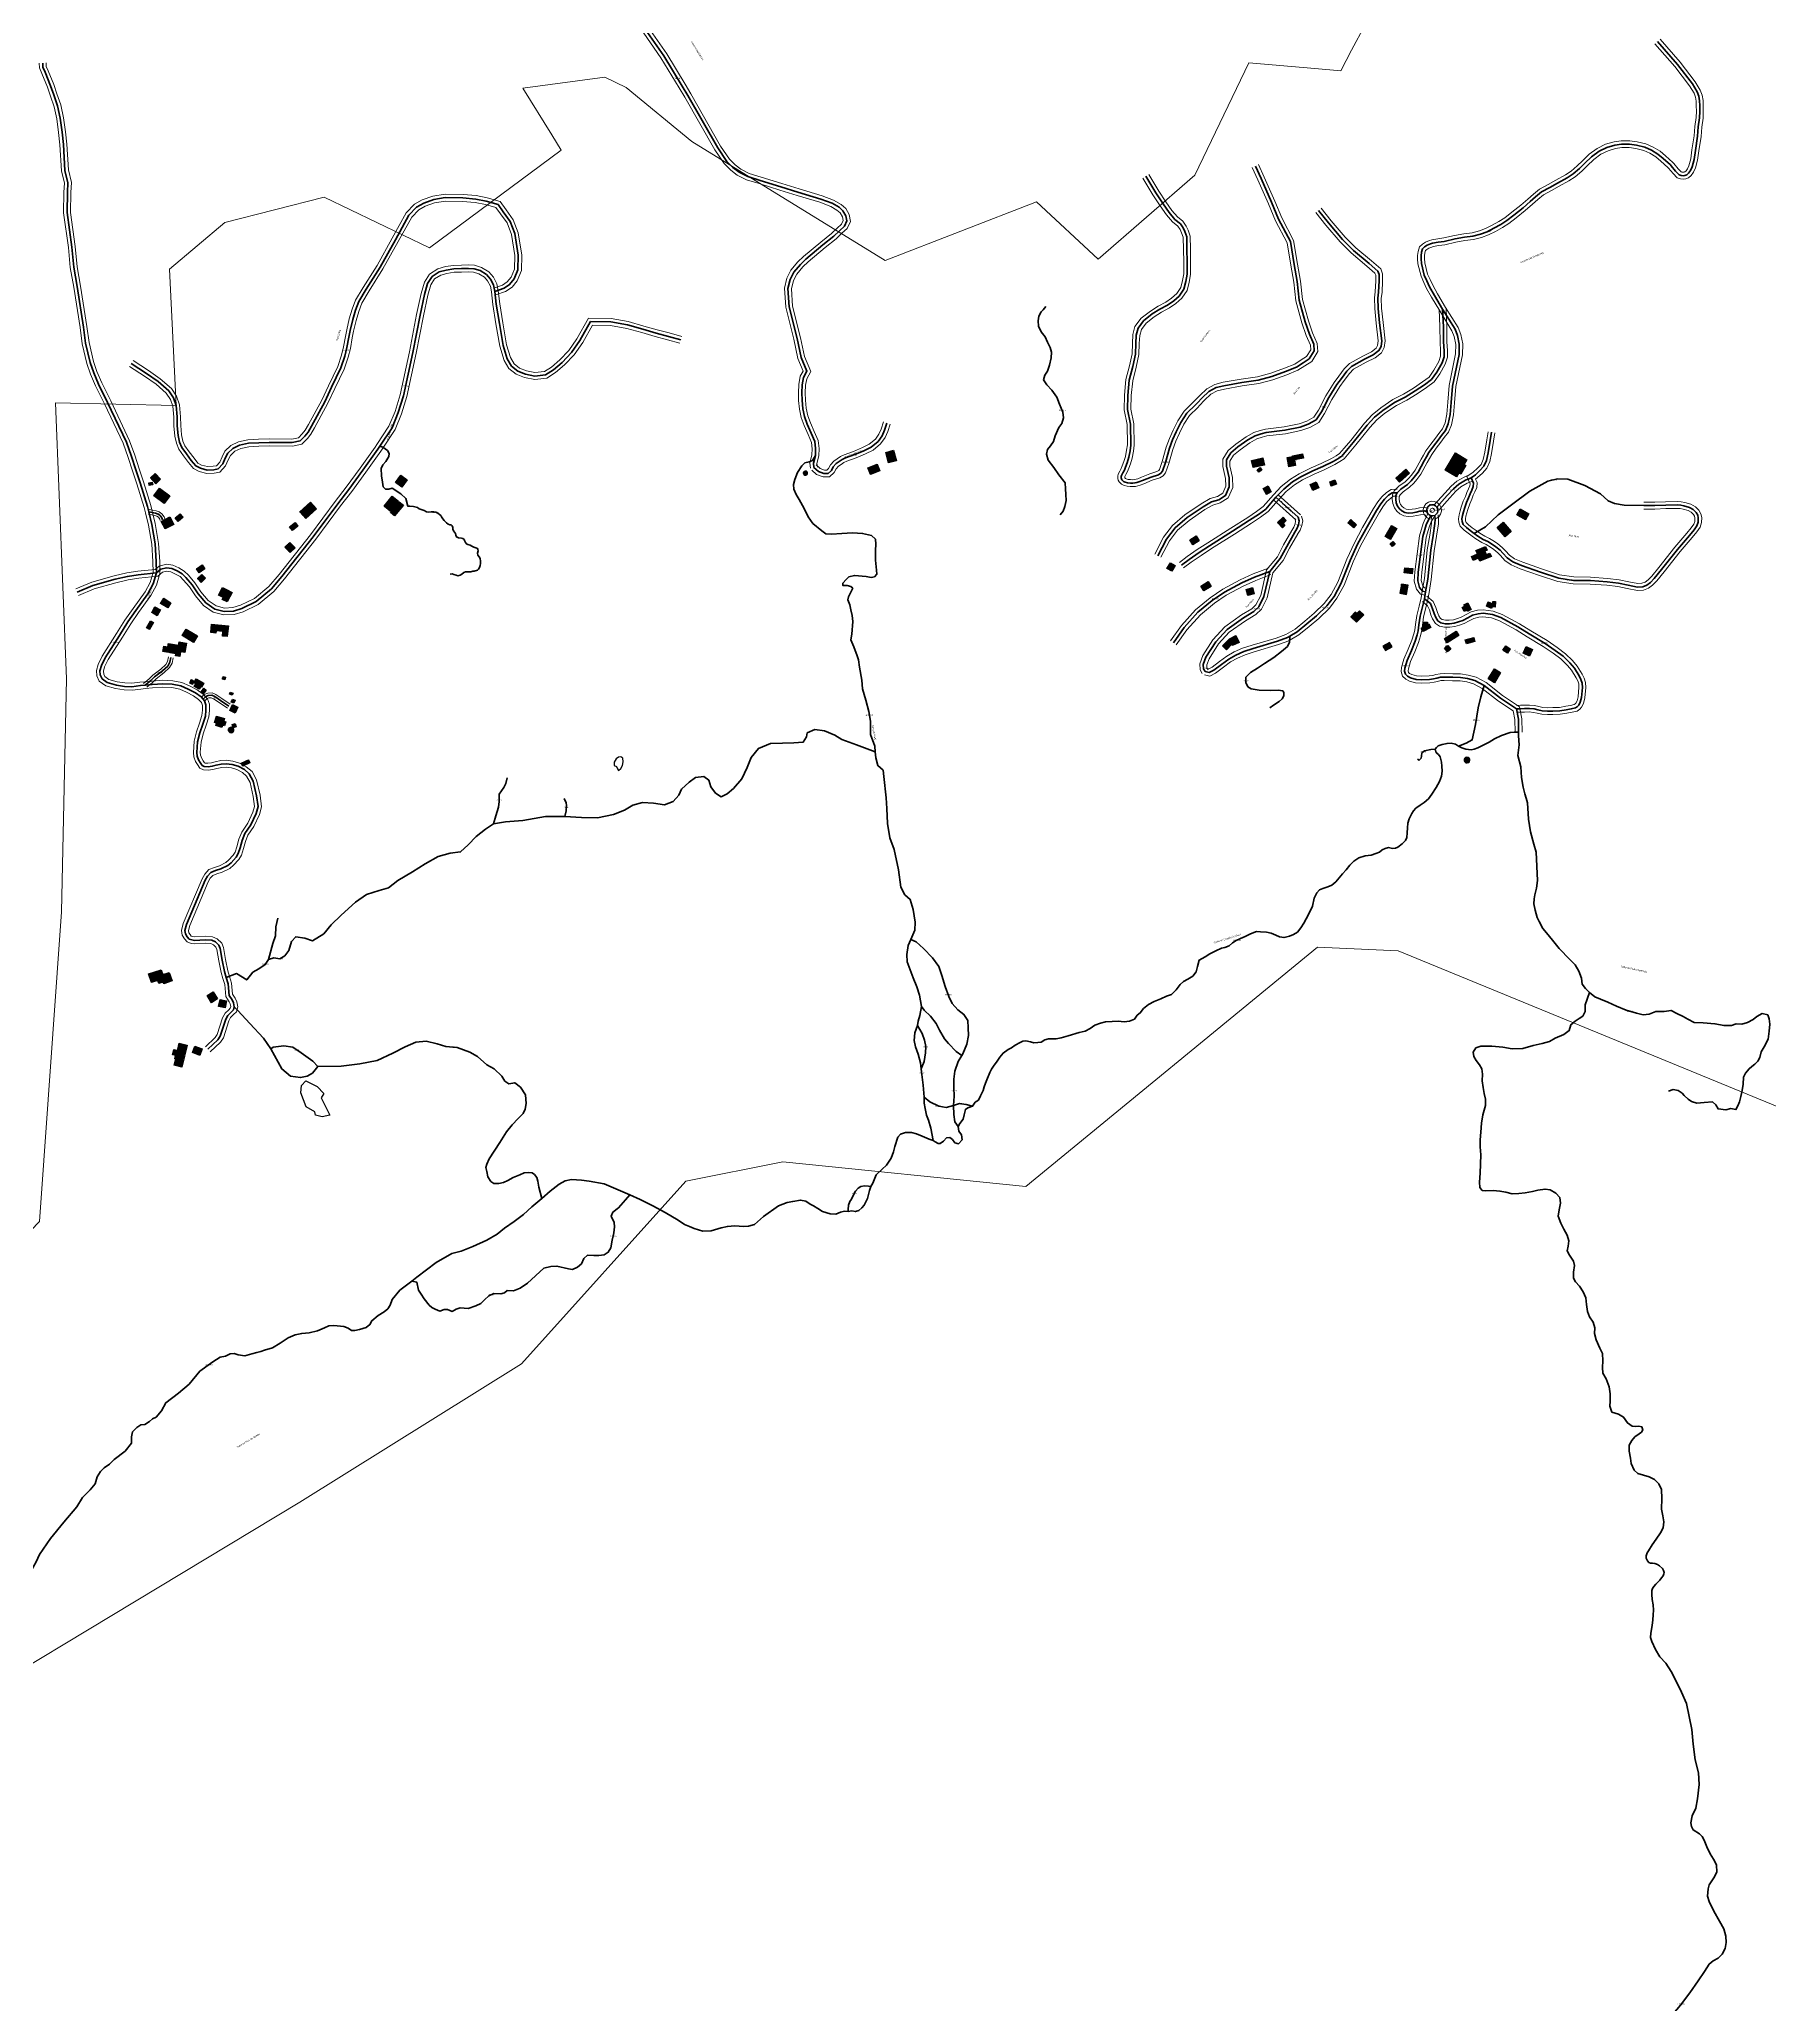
# Model space of a CAD drawing. Header units: metres. Extents: x 392119 to 403510, y 7463281 to 7472978.
# Drawn here: x 392818 to 395322, y 7467281 to 7470124 of the extents above; entities that cross this region are included whole.
import ezdxf
from ezdxf.enums import TextEntityAlignment as Align

# ---------------------------------------------------------------- set-up
doc = ezdxf.new("R2010")
doc.units = ezdxf.units.M
for name, color, linetype, lineweight in [('ANNOT_AREA', 2, 'Continuous', 13), ('ANNOT_LENGTH', 2, 'Continuous', 13), ('EDIFICACAO', 7, 'Continuous', 30), ('TEXTO', 7, 'Continuous', 15), ('VEGETACAO', 3, 'Continuous', 13), ('VIAS', 4, 'Continuous', 35), ('VIAS_MEIO_FIO', 8, 'Continuous', 13)]:
    doc.layers.add(name, color=color, linetype=linetype, lineweight=lineweight)
doc.styles.add('PRO_STYLE', font='arial.ttf')

msp = doc.modelspace()

# ---------------------------------------------------------------- hatches: boundary and pattern name
at = {"layer": 'EDIFICACAO_HATCH'}
h = msp.add_hatch(dxfattribs=at)
h.set_pattern_fill('ANSI31', scale=0.5, angle=45)
h.paths.add_polyline_path([(394042.8, 7469526.7), (394054.2, 7469529.7), (394058.1, 7469514.7), (394046.7, 7469511.8), (394042.8, 7469526.7)])
h = msp.add_hatch(dxfattribs=at)
h.set_pattern_fill('ANSI31', scale=0.5, angle=45)
h.paths.add_polyline_path([(394634.1, 7469515.8), (394635.7, 7469507.9), (394626, 7469506), (394623.4, 7469519.2), (394631.2, 7469520.8), (394631.1, 7469521.5), (394646, 7469524.4), (394647.2, 7469518.4), (394634.1, 7469515.8)])
h = msp.add_hatch(dxfattribs=at)
h.set_pattern_fill('ANSI31', scale=0.5, angle=45)
h.paths.add_polyline_path([(394852.4, 7469501.2), (394867.3, 7469525.9), (394883.7, 7469516.1), (394879.5, 7469509.1), (394882.2, 7469507.5), (394874.8, 7469495.4), (394872, 7469497), (394868.7, 7469491.5), (394852.4, 7469501.2)])
h = msp.add_hatch(dxfattribs=at)
h.set_pattern_fill('ANSI31', scale=0.5, angle=45)
h.paths.add_polyline_path([(392978.9, 7469489.8), (392985.9, 7469496.1), (392993.6, 7469487.8), (392986.7, 7469481.4), (392978.9, 7469489.8)])
h = msp.add_hatch(dxfattribs=at)
h.set_pattern_fill('ANSI31', scale=0.5, angle=45)
h.paths.add_polyline_path([(393333.4, 7469483.1), (393341, 7469493.6), (393350.3, 7469486.9), (393342.7, 7469476.5), (393333.4, 7469483.1)])
h = msp.add_hatch(dxfattribs=at)
h.set_pattern_fill('ANSI31', scale=0.5, angle=45)
h.paths.add_polyline_path([(393927.1, 7469493.7), (393928.5, 7469494.3), (393929.5, 7469495.5), (393929.7, 7469497), (393929.1, 7469498.5), (393927.9, 7469499.5), (393926.3, 7469499.7), (393924.9, 7469499.1), (393923.9, 7469497.9), (393923.7, 7469496.3), (393924.3, 7469494.9), (393925.5, 7469493.9), (393927.1, 7469493.7)])
h = msp.add_hatch(dxfattribs=at)
h.set_pattern_fill('ANSI31', scale=0.5, angle=45)
h.paths.add_polyline_path([(394016.9, 7469504.2), (394030.3, 7469509.5), (394034.2, 7469499.8), (394020.8, 7469494.5), (394016.9, 7469504.2)])
h = msp.add_hatch(dxfattribs=at)
h.set_pattern_fill('ANSI31', scale=0.5, angle=45)
h.paths.add_polyline_path([(394572, 7469515.1), (394588.5, 7469518.8), (394590.8, 7469508.3), (394574.3, 7469504.6), (394572, 7469515.1)])
h = msp.add_hatch(dxfattribs=at)
h.set_pattern_fill('ANSI31', scale=0.5, angle=45)
h.paths.add_polyline_path([(394580, 7469501.5), (394584.4, 7469504.6), (394587, 7469501.2), (394582.6, 7469498), (394580, 7469501.5)])
h = msp.add_hatch(dxfattribs=at)
h.set_pattern_fill('ANSI31', scale=0.5, angle=45)
h.paths.add_polyline_path([(394795.5, 7469502.2), (394800.6, 7469496.6), (394786.1, 7469483.6), (394781, 7469489.2), (394795.5, 7469502.2)])
h = msp.add_hatch(dxfattribs=at)
h.set_pattern_fill('ANSI31', scale=0.5, angle=45)
h.paths.add_polyline_path([(392976.4, 7469482.7), (392981.5, 7469483.7), (392982.2, 7469480), (392977.1, 7469479), (392976.4, 7469482.7)])
h = msp.add_hatch(dxfattribs=at)
h.set_pattern_fill('ANSI31', scale=0.5, angle=45)
h.paths.add_polyline_path([(392991.8, 7469474.8), (393006.8, 7469463.9), (392998.6, 7469452.9), (392983.7, 7469463.9), (392991.8, 7469474.8)])
h = msp.add_hatch(dxfattribs=at)
h.set_pattern_fill('ANSI31', scale=0.5, angle=45)
h.paths.add_polyline_path([(394589, 7469474.4), (394596.2, 7469478.1), (394600.6, 7469469.4), (394593.5, 7469465.8), (394589, 7469474.4)])
h = msp.add_hatch(dxfattribs=at)
h.set_pattern_fill('ANSI31', scale=0.5, angle=45)
h.paths.add_polyline_path([(394657, 7469480.1), (394665.6, 7469483.9), (394669.3, 7469475.6), (394660.6, 7469471.8), (394657, 7469480.1)])
h = msp.add_hatch(dxfattribs=at)
h.set_pattern_fill('ANSI31', scale=0.5, angle=45)
h.paths.add_polyline_path([(394685.2, 7469484), (394692.7, 7469486.8), (394694.9, 7469480.8), (394687.4, 7469478), (394685.2, 7469484)])
h = msp.add_hatch(dxfattribs=at)
h.set_pattern_fill('ANSI31', scale=0.5, angle=45)
h.paths.add_polyline_path([(393022, 7469437.8), (393026.1, 7469432.8), (393018.8, 7469426.8), (393014.7, 7469431.9), (393022, 7469437.8)])
h = msp.add_hatch(dxfattribs=at)
h.set_pattern_fill('ANSI31', scale=0.5, angle=45)
h.paths.add_polyline_path([(393195, 7469440.6), (393210.6, 7469454.5), (393219.2, 7469445), (393203.6, 7469431.1), (393195, 7469440.6)])
h = msp.add_hatch(dxfattribs=at)
h.set_pattern_fill('ANSI31', scale=0.5, angle=45)
h.paths.add_polyline_path([(393316.9, 7469448.8), (393328.7, 7469463.4), (393337.6, 7469456.3), (393325.7, 7469441.7), (393316.9, 7469448.8)])
h = msp.add_hatch(dxfattribs=at)
h.set_pattern_fill('ANSI31', scale=0.5, angle=45)
h.paths.add_polyline_path([(393326, 7469439.8), (393338.9, 7469455.4), (393345.1, 7469450.3), (393332.2, 7469434.7), (393326, 7469439.8)])
h = msp.add_hatch(dxfattribs=at)
h.set_pattern_fill('ANSI31', scale=0.5, angle=45)
h.paths.add_polyline_path([(394973.4, 7469437.7), (394968.4, 7469429.1), (394955.7, 7469436.4), (394960.7, 7469445), (394973.4, 7469437.7)])
h = msp.add_hatch(dxfattribs=at)
h.set_pattern_fill('ANSI31', scale=0.5, angle=45)
h.paths.add_polyline_path([(393007.1, 7469433.4), (393012.7, 7469422.6), (393000, 7469416.1), (392994.4, 7469426.8), (393007.1, 7469433.4)])
h = msp.add_hatch(dxfattribs=at)
h.set_pattern_fill('ANSI31', scale=0.5, angle=45)
h.paths.add_polyline_path([(393180.2, 7469419), (393188.1, 7469425.1), (393192.2, 7469419.8), (393184.2, 7469413.8), (393180.2, 7469419)])
h = msp.add_hatch(dxfattribs=at)
h.set_pattern_fill('ANSI31', scale=0.5, angle=45)
h.paths.add_polyline_path([(394617.8, 7469432.8), (394622.1, 7469428.2), (394617.6, 7469424), (394620.4, 7469421.1), (394616.8, 7469417.7), (394609.7, 7469425.1), (394617.8, 7469432.8)])
h = msp.add_hatch(dxfattribs=at)
h.set_pattern_fill('ANSI31', scale=0.5, angle=45)
h.paths.add_polyline_path([(394711.6, 7469425), (394715.7, 7469429.5), (394723.9, 7469422.1), (394719.9, 7469417.6), (394711.6, 7469425)])
h = msp.add_hatch(dxfattribs=at)
h.set_pattern_fill('ANSI31', scale=0.5, angle=45)
h.paths.add_polyline_path([(394774.4, 7469421), (394782.2, 7469416.7), (394773.3, 7469400.5), (394765.5, 7469404.8), (394774.4, 7469421)])
h = msp.add_hatch(dxfattribs=at)
h.set_pattern_fill('ANSI31', scale=0.5, angle=45)
h.paths.add_polyline_path([(394927.3, 7469418.2), (394936.3, 7469425.7), (394947.8, 7469412.2), (394938.8, 7469404.6), (394927.3, 7469418.2)])
h = msp.add_hatch(dxfattribs=at)
h.set_pattern_fill('ANSI31', scale=0.5, angle=45)
h.paths.add_polyline_path([(393173.4, 7469389.7), (393180.5, 7469396.5), (393188.1, 7469388.6), (393181, 7469381.8), (393173.4, 7469389.7)])
h = msp.add_hatch(dxfattribs=at)
h.set_pattern_fill('ANSI31', scale=0.5, angle=45)
h.paths.add_polyline_path([(394482.8, 7469400), (394492, 7469405.8), (394496.4, 7469398.9), (394487.2, 7469393.1), (394482.8, 7469400)])
h = msp.add_hatch(dxfattribs=at)
h.set_pattern_fill('ANSI31', scale=0.5, angle=45)
h.paths.add_polyline_path([(394772.5, 7469394.5), (394776.7, 7469398), (394780.1, 7469394), (394775.9, 7469390.5), (394772.5, 7469394.5)])
h = msp.add_hatch(dxfattribs=at)
h.set_pattern_fill('ANSI31', scale=0.5, angle=45)
h.paths.add_polyline_path([(394896.7, 7469384.8), (394910.8, 7469390.6), (394913.1, 7469385.1), (394909.5, 7469383.7), (394911.5, 7469378.8), (394917, 7469381), (394919.1, 7469376), (394902.5, 7469369.2), (394900.6, 7469373.7), (394892.7, 7469370.4), (394890.2, 7469376.3), (394898.8, 7469379.8), (394896.7, 7469384.8)])
h = msp.add_hatch(dxfattribs=at)
h.set_pattern_fill('ANSI31', scale=0.5, angle=45)
h.paths.add_polyline_path([(393045.3, 7469358.4), (393053.5, 7469364), (393057.5, 7469358.2), (393049.3, 7469352.6), (393045.3, 7469358.4)])
h = msp.add_hatch(dxfattribs=at)
h.set_pattern_fill('ANSI31', scale=0.5, angle=45)
h.paths.add_polyline_path([(393046.7, 7469344.2), (393053.1, 7469350.3), (393058.6, 7469344.6), (393052.2, 7469338.5), (393046.7, 7469344.2)])
h = msp.add_hatch(dxfattribs=at)
h.set_pattern_fill('ANSI31', scale=0.5, angle=45)
h.paths.add_polyline_path([(394449.7, 7469358.8), (394454.6, 7469367.1), (394461.6, 7469363), (394456.7, 7469354.7), (394449.7, 7469358.8)])
h = msp.add_hatch(dxfattribs=at)
h.set_pattern_fill('ANSI31', scale=0.5, angle=45)
h.paths.add_polyline_path([(394793.7, 7469359.9), (394805.2, 7469358.6), (394804.3, 7469351), (394792.9, 7469352.3), (394793.7, 7469359.9)])
h = msp.add_hatch(dxfattribs=at)
h.set_pattern_fill('ANSI31', scale=0.5, angle=45)
h.paths.add_polyline_path([(393083.9, 7469316.7), (393077.2, 7469320.1), (393083, 7469331.2), (393089.7, 7469327.8), (393097, 7469324), (393089.9, 7469310.4), (393082.6, 7469314.1), (393083.9, 7469316.7)])
h = msp.add_hatch(dxfattribs=at)
h.set_pattern_fill('ANSI31', scale=0.5, angle=45)
h.paths.add_polyline_path([(394498.7, 7469333.2), (394509.2, 7469339.7), (394513.5, 7469332.8), (394502.9, 7469326.3), (394498.7, 7469333.2)])
h = msp.add_hatch(dxfattribs=at)
h.set_pattern_fill('ANSI31', scale=0.5, angle=45)
h.paths.add_polyline_path([(394564.1, 7469328.4), (394573.3, 7469331.1), (394575.9, 7469322.3), (394566.6, 7469319.6), (394564.1, 7469328.4)])
h = msp.add_hatch(dxfattribs=at)
h.set_pattern_fill('ANSI31', scale=0.5, angle=45)
h.paths.add_polyline_path([(394789.1, 7469336.3), (394786.7, 7469322.9), (394796.3, 7469321.2), (394798.7, 7469334.7), (394789.1, 7469336.3)])
h = msp.add_hatch(dxfattribs=at)
h.set_pattern_fill('ANSI31', scale=0.5, angle=45)
h.paths.add_polyline_path([(392980.7, 7469294.9), (392985.4, 7469303.5), (392993.5, 7469299.1), (392988.7, 7469290.5), (392980.7, 7469294.9)])
h = msp.add_hatch(dxfattribs=at)
h.set_pattern_fill('ANSI31', scale=0.5, angle=45)
h.paths.add_polyline_path([(392998.1, 7469315.7), (393008.5, 7469309.3), (393003.8, 7469301.8), (392993.4, 7469308.2), (392998.1, 7469315.7)])
h = msp.add_hatch(dxfattribs=at)
h.set_pattern_fill('ANSI31', scale=0.5, angle=45)
h.paths.add_polyline_path([(394722.2, 7469295.5), (394715.8, 7469289), (394724.1, 7469281), (394734.5, 7469291.6), (394728.3, 7469297.5), (394724.3, 7469293.5), (394722.2, 7469295.5)])
h = msp.add_hatch(dxfattribs=at)
h.set_pattern_fill('ANSI31', scale=0.5, angle=45)
h.paths.add_polyline_path([(394883.6, 7469298.6), (394879.9, 7469296.7), (394876.8, 7469302.5), (394880.4, 7469304.4), (394879.4, 7469306.2), (394884.8, 7469309.1), (394890, 7469299.4), (394884.7, 7469296.5), (394883.6, 7469298.6)])
h = msp.add_hatch(dxfattribs=at)
h.set_pattern_fill('ANSI31', scale=0.5, angle=45)
h.paths.add_polyline_path([(394920.9, 7469304.9), (394919.3, 7469301.1), (394911.8, 7469304.2), (394914.3, 7469310.4), (394921, 7469307.6), (394921.1, 7469311), (394924.9, 7469310.8), (394924.7, 7469303), (394920.8, 7469303.1), (394920.9, 7469304.9)])
h = msp.add_hatch(dxfattribs=at)
h.set_pattern_fill('ANSI31', scale=0.5, angle=45)
h.paths.add_polyline_path([(392973.2, 7469272.8), (392979, 7469282.9), (392983.3, 7469280.5), (392977.5, 7469270.4), (392973.2, 7469272.8)])
h = msp.add_hatch(dxfattribs=at)
h.set_pattern_fill('ANSI31', scale=0.5, angle=45)
h.paths.add_polyline_path([(393030.7, 7469271.2), (393046.8, 7469261.3), (393040.9, 7469251.7), (393024.8, 7469261.6), (393030.7, 7469271.2)])
h = msp.add_hatch(dxfattribs=at)
h.set_pattern_fill('ANSI31', scale=0.5, angle=45)
h.paths.add_polyline_path([(393066.1, 7469266.1), (393067.4, 7469278.4), (393091.6, 7469275.7), (393089.9, 7469260.3), (393083, 7469261), (393083.7, 7469267.4), (393073.7, 7469268.5), (393073.3, 7469265.2), (393066.1, 7469266.1)])
h = msp.add_hatch(dxfattribs=at)
h.set_pattern_fill('ANSI31', scale=0.5, angle=45)
h.paths.add_polyline_path([(394819.9, 7469273.9), (394820.6, 7469281.8), (394826.5, 7469281.3), (394826.1, 7469277.4), (394828.6, 7469278.7), (394831.5, 7469273.5), (394820.6, 7469267.4), (394817.7, 7469272.6), (394819.9, 7469273.9)])
h = msp.add_hatch(dxfattribs=at)
h.set_pattern_fill('ANSI31', scale=0.5, angle=45)
h.paths.add_polyline_path([(394851.3, 7469257.5), (394868.2, 7469268.2), (394872.1, 7469262), (394855.2, 7469251.4), (394851.3, 7469257.5)])
h = msp.add_hatch(dxfattribs=at)
h.set_pattern_fill('ANSI31', scale=0.5, angle=45)
h.paths.add_polyline_path([(393003.9, 7469245.4), (393004.8, 7469250.3), (393019.4, 7469247.8), (393020.3, 7469252.5), (393030.8, 7469250.7), (393028.4, 7469237.2), (393022.4, 7469238.3), (393021.2, 7469231.5), (393015, 7469232.6), (393015.5, 7469235.2), (393006.7, 7469236.7), (393007.4, 7469240.6), (393005.3, 7469241), (393004.6, 7469237.3), (392996.9, 7469238.6), (392998.3, 7469246.4), (393003.9, 7469245.4)])
h = msp.add_hatch(dxfattribs=at)
h.set_pattern_fill('ANSI31', scale=0.5, angle=45)
h.paths.add_polyline_path([(394543.6, 7469249.3), (394536, 7469241.3), (394530.1, 7469246.8), (394540.3, 7469257), (394549.3, 7469262), (394554, 7469251.8), (394544.4, 7469247.4), (394543.6, 7469249.3)])
h = msp.add_hatch(dxfattribs=at)
h.set_pattern_fill('ANSI31', scale=0.5, angle=45)
h.paths.add_polyline_path([(394771.9, 7469251.7), (394762.2, 7469246.6), (394765.7, 7469240.1), (394775.4, 7469245.3), (394771.9, 7469251.7)])
h = msp.add_hatch(dxfattribs=at)
h.set_pattern_fill('ANSI31', scale=0.5, angle=45)
h.paths.add_polyline_path([(394851.4, 7469243.7), (394856, 7469247.4), (394860.4, 7469242), (394855.8, 7469238.3), (394851.4, 7469243.7)])
h = msp.add_hatch(dxfattribs=at)
h.set_pattern_fill('ANSI31', scale=0.5, angle=45)
h.paths.add_polyline_path([(394881.3, 7469255.5), (394893.6, 7469259.1), (394895.3, 7469253.2), (394883, 7469249.7), (394881.3, 7469255.5)])
h = msp.add_hatch(dxfattribs=at)
h.set_pattern_fill('ANSI31', scale=0.5, angle=45)
h.paths.add_polyline_path([(394940.1, 7469246.7), (394946.5, 7469242.5), (394942.3, 7469236.2), (394935.9, 7469240.4), (394940.1, 7469246.7)])
h = msp.add_hatch(dxfattribs=at)
h.set_pattern_fill('ANSI31', scale=0.5, angle=45)
h.paths.add_polyline_path([(394969.5, 7469245.8), (394978.8, 7469241.4), (394974.3, 7469232), (394965.1, 7469236.3), (394969.5, 7469245.8)])
h = msp.add_hatch(dxfattribs=at)
h.set_pattern_fill('ANSI31', scale=0.5, angle=45)
h.paths.add_polyline_path([(394923.4, 7469213.8), (394932.4, 7469208.4), (394923.4, 7469193.6), (394914.4, 7469199), (394923.4, 7469213.8)])
h = msp.add_hatch(dxfattribs=at)
h.set_pattern_fill('ANSI31', scale=0.5, angle=45)
h.paths.add_polyline_path([(393038, 7469198), (393042, 7469195.9), (393039.6, 7469191.1), (393035.6, 7469193.1), (393038, 7469198)])
h = msp.add_hatch(dxfattribs=at)
h.set_pattern_fill('ANSI31', scale=0.5, angle=45)
h.paths.add_polyline_path([(393051.6, 7469187.4), (393049.5, 7469184), (393042.2, 7469188.2), (393044.3, 7469191.8), (393041.7, 7469193.3), (393045.2, 7469199.2), (393056, 7469192.9), (393052.5, 7469186.9), (393051.6, 7469187.4)])
h = msp.add_hatch(dxfattribs=at)
h.set_pattern_fill('ANSI31', scale=0.5, angle=45)
h.paths.add_polyline_path([(393056.1, 7469185.5), (393059.6, 7469182.9), (393055.2, 7469177), (393051.7, 7469179.6), (393056.1, 7469185.5)])
h = msp.add_hatch(dxfattribs=at)
h.set_pattern_fill('ANSI31', scale=0.5, angle=45)
h.paths.add_polyline_path([(393084, 7469202.4), (393087.5, 7469201.4), (393086.5, 7469197.8), (393083, 7469198.8), (393084, 7469202.4)])
h = msp.add_hatch(dxfattribs=at)
h.set_pattern_fill('ANSI31', scale=0.5, angle=45)
h.paths.add_polyline_path([(393094.2, 7469180), (393098.4, 7469178.3), (393097.1, 7469175.4), (393093, 7469177.1), (393094.2, 7469180)])
h = msp.add_hatch(dxfattribs=at)
h.set_pattern_fill('ANSI31', scale=0.5, angle=45)
h.paths.add_polyline_path([(393097.8, 7469162), (393105.5, 7469158.2), (393101.2, 7469149.5), (393093.5, 7469153.3), (393097.8, 7469162)])
h = msp.add_hatch(dxfattribs=at)
h.set_pattern_fill('ANSI31', scale=0.5, angle=45)
h.paths.add_polyline_path([(393097.6, 7469169.7), (393101.2, 7469168.2), (393099.4, 7469164), (393095.8, 7469165.5), (393097.6, 7469169.7)])
h = msp.add_hatch(dxfattribs=at)
h.set_pattern_fill('ANSI31', scale=0.5, angle=45)
h.paths.add_polyline_path([(393083.3, 7469132.1), (393082.3, 7469128.9), (393073.4, 7469131.7), (393074.4, 7469135), (393071.5, 7469135.9), (393074.5, 7469145.2), (393086.1, 7469141.6), (393084.9, 7469138), (393087.9, 7469137), (393086.1, 7469131.3), (393083.3, 7469132.1)])
h = msp.add_hatch(dxfattribs=at)
h.set_pattern_fill('ANSI31', scale=0.5, angle=45)
h.paths.add_polyline_path([(393095.5, 7469121.1), (393097.2, 7469121.5), (393098.7, 7469122.5), (393099.5, 7469124.1), (393099.6, 7469125.9), (393098.9, 7469127.5), (393097.5, 7469128.7), (393095.8, 7469129.1), (393094, 7469128.8), (393092.5, 7469127.7), (393091.7, 7469126.2), (393091.7, 7469124.4), (393092.4, 7469122.8), (393093.7, 7469121.6), (393095.5, 7469121.1)])
h = msp.add_hatch(dxfattribs=at)
h.set_pattern_fill('ANSI31', scale=0.5, angle=45)
h.paths.add_polyline_path([(393097, 7469133), (393101.4, 7469134.4), (393103, 7469129.5), (393098.7, 7469128.1), (393097, 7469133)])
h = msp.add_hatch(dxfattribs=at)
h.set_pattern_fill('ANSI31', scale=0.5, angle=45)
h.paths.add_polyline_path([(393110.2, 7469077.4), (393120.5, 7469082.2), (393122.6, 7469077.7), (393112.3, 7469072.8), (393110.2, 7469077.4)])
h = msp.add_hatch(dxfattribs=at)
h.set_pattern_fill('ANSI31', scale=0.5, angle=45)
h.paths.add_polyline_path([(394884, 7469077.5), (394885.8, 7469078), (394887.2, 7469079.3), (394887.8, 7469081), (394887.7, 7469082.8), (394886.8, 7469084.4), (394885.3, 7469085.4), (394883.5, 7469085.7), (394881.7, 7469085.2), (394880.4, 7469084), (394879.7, 7469082.3), (394879.8, 7469080.5), (394880.7, 7469078.9), (394882.2, 7469077.8), (394884, 7469077.5)])
h = msp.add_hatch(dxfattribs=at)
h.set_pattern_fill('ANSI31', scale=0.5, angle=45)
h.paths.add_polyline_path([(392989.5, 7468762.7), (392980.4, 7468759.7), (392976.2, 7468772.4), (392994.5, 7468778.4), (392996.8, 7468771.5), (393006.1, 7468774.5), (393010.2, 7468762.1), (392998.1, 7468758.1), (392997.3, 7468760.4), (392990.9, 7468758.3), (392989.5, 7468762.7)])
h = msp.add_hatch(dxfattribs=at)
h.set_pattern_fill('ANSI31', scale=0.5, angle=45)
h.paths.add_polyline_path([(393060.9, 7468741), (393069.6, 7468746.4), (393076.1, 7468736.1), (393067.3, 7468730.7), (393060.9, 7468741)])
h = msp.add_hatch(dxfattribs=at)
h.set_pattern_fill('ANSI31', scale=0.5, angle=45)
h.paths.add_polyline_path([(393079.6, 7468735.3), (393088.9, 7468733.4), (393086.9, 7468723.4), (393077.5, 7468725.3), (393079.6, 7468735.3)])
h = msp.add_hatch(dxfattribs=at)
h.set_pattern_fill('ANSI31', scale=0.5, angle=45)
h.paths.add_polyline_path([(393020.4, 7468672.3), (393032, 7468669.5), (393024.1, 7468637.5), (393013.3, 7468640.1), (393015.5, 7468649.3), (393014.1, 7468649.6), (393015.2, 7468654.3), (393010.9, 7468655.4), (393012.7, 7468662.9), (393017.8, 7468661.6), (393020.4, 7468672.3)])
h = msp.add_hatch(dxfattribs=at)
h.set_pattern_fill('ANSI31', scale=0.5, angle=45)
h.paths.add_polyline_path([(393043.1, 7468667.8), (393053.7, 7468663.9), (393050.1, 7468654.5), (393039.6, 7468658.5), (393043.1, 7468667.8)])

# ---------------------------------------------------------------- linework, layer by layer
for points in [[(393656.1, 7469085.8), (393652.7, 7469083.5), (393649.7, 7469078.7), (393649.8, 7469073.6), (393653.4, 7469072.3), (393654.8, 7469068.9), (393656.3, 7469066.7), (393659.6, 7469069.4), (393662.1, 7469073.7), (393662.6, 7469079), (393662.4, 7469084.5), (393659.4, 7469086.4), (393656.1, 7469085.8)], [(393203.9, 7468617.7), (393219.9, 7468609.3), (393229.9, 7468599.2), (393226, 7468593.2), (393238.6, 7468568.1), (393227.1, 7468565.6), (393217.7, 7468568.2), (393216.6, 7468572.6), (393204.4, 7468579.9), (393196.5, 7468600.4), (393197.6, 7468610.8), (393203.9, 7468617.7)]]:
    msp.add_lwpolyline(points, close=True)
at = {"layer": 'EDIFICACAO'}
for points in [[(394042.8, 7469526.7), (394054.2, 7469529.7), (394058.1, 7469514.7), (394046.7, 7469511.8), (394042.8, 7469526.7)], [(394634.1, 7469515.8), (394635.7, 7469507.9), (394626, 7469506), (394623.4, 7469519.2), (394631.2, 7469520.8), (394631.1, 7469521.5), (394646, 7469524.4), (394647.2, 7469518.4), (394634.1, 7469515.8)], [(394852.4, 7469501.2), (394867.3, 7469525.9), (394883.7, 7469516.1), (394879.5, 7469509.1), (394882.2, 7469507.5), (394874.8, 7469495.4), (394872, 7469497), (394868.7, 7469491.5), (394852.4, 7469501.2)], [(392978.9, 7469489.8), (392985.9, 7469496.1), (392993.6, 7469487.8), (392986.7, 7469481.4), (392978.9, 7469489.8)], [(393333.4, 7469483.1), (393341, 7469493.6), (393350.3, 7469486.9), (393342.7, 7469476.5), (393333.4, 7469483.1)], [(393927.1, 7469493.7), (393928.5, 7469494.3), (393929.5, 7469495.5), (393929.7, 7469497), (393929.1, 7469498.5), (393927.9, 7469499.5), (393926.3, 7469499.7), (393924.9, 7469499.1), (393923.9, 7469497.9), (393923.7, 7469496.3), (393924.3, 7469494.9), (393925.5, 7469493.9), (393927.1, 7469493.7)], [(394016.9, 7469504.2), (394030.3, 7469509.5), (394034.2, 7469499.8), (394020.8, 7469494.5), (394016.9, 7469504.2)], [(394572, 7469515.1), (394588.5, 7469518.8), (394590.8, 7469508.3), (394574.3, 7469504.6), (394572, 7469515.1)], [(394580, 7469501.5), (394584.4, 7469504.6), (394587, 7469501.2), (394582.6, 7469498), (394580, 7469501.5)], [(394795.5, 7469502.2), (394800.6, 7469496.6), (394786.1, 7469483.6), (394781, 7469489.2), (394795.5, 7469502.2)], [(392976.4, 7469482.7), (392981.5, 7469483.7), (392982.2, 7469480), (392977.1, 7469479), (392976.4, 7469482.7)], [(392991.8, 7469474.8), (393006.8, 7469463.9), (392998.6, 7469452.9), (392983.7, 7469463.9), (392991.8, 7469474.8)], [(394589, 7469474.4), (394596.2, 7469478.1), (394600.6, 7469469.4), (394593.5, 7469465.8), (394589, 7469474.4)], [(394657, 7469480.1), (394665.6, 7469483.9), (394669.3, 7469475.6), (394660.6, 7469471.8), (394657, 7469480.1)], [(394685.2, 7469484), (394692.7, 7469486.8), (394694.9, 7469480.8), (394687.4, 7469478), (394685.2, 7469484)], [(393022, 7469437.8), (393026.1, 7469432.8), (393018.8, 7469426.8), (393014.7, 7469431.9), (393022, 7469437.8)], [(393195, 7469440.6), (393210.6, 7469454.5), (393219.2, 7469445), (393203.6, 7469431.1), (393195, 7469440.6)], [(393316.9, 7469448.8), (393328.7, 7469463.4), (393337.6, 7469456.3), (393325.7, 7469441.7), (393316.9, 7469448.8)], [(393326, 7469439.8), (393338.9, 7469455.4), (393345.1, 7469450.3), (393332.2, 7469434.7), (393326, 7469439.8)], [(394973.4, 7469437.7), (394968.4, 7469429.1), (394955.7, 7469436.4), (394960.7, 7469445), (394973.4, 7469437.7)], [(393007.1, 7469433.4), (393012.7, 7469422.6), (393000, 7469416.1), (392994.4, 7469426.8), (393007.1, 7469433.4)], [(393180.2, 7469419), (393188.1, 7469425.1), (393192.2, 7469419.8), (393184.2, 7469413.8), (393180.2, 7469419)], [(394617.8, 7469432.8), (394622.1, 7469428.2), (394617.6, 7469424), (394620.4, 7469421.1), (394616.8, 7469417.7), (394609.7, 7469425.1), (394617.8, 7469432.8)], [(394711.6, 7469425), (394715.7, 7469429.5), (394723.9, 7469422.1), (394719.9, 7469417.6), (394711.6, 7469425)], [(394774.4, 7469421), (394782.2, 7469416.7), (394773.3, 7469400.5), (394765.5, 7469404.8), (394774.4, 7469421)], [(394927.3, 7469418.2), (394936.3, 7469425.7), (394947.8, 7469412.2), (394938.8, 7469404.6), (394927.3, 7469418.2)], [(393173.4, 7469389.7), (393180.5, 7469396.5), (393188.1, 7469388.6), (393181, 7469381.8), (393173.4, 7469389.7)], [(394482.8, 7469400), (394492, 7469405.8), (394496.4, 7469398.9), (394487.2, 7469393.1), (394482.8, 7469400)], [(394772.5, 7469394.5), (394776.7, 7469398), (394780.1, 7469394), (394775.9, 7469390.5), (394772.5, 7469394.5)], [(394896.7, 7469384.8), (394910.8, 7469390.6), (394913.1, 7469385.1), (394909.5, 7469383.7), (394911.5, 7469378.8), (394917, 7469381), (394919.1, 7469376), (394902.5, 7469369.2), (394900.6, 7469373.7), (394892.7, 7469370.4), (394890.2, 7469376.3), (394898.8, 7469379.8), (394896.7, 7469384.8)], [(393045.3, 7469358.4), (393053.5, 7469364), (393057.5, 7469358.2), (393049.3, 7469352.6), (393045.3, 7469358.4)], [(393046.7, 7469344.2), (393053.1, 7469350.3), (393058.6, 7469344.6), (393052.2, 7469338.5), (393046.7, 7469344.2)], [(394449.7, 7469358.8), (394454.6, 7469367.1), (394461.6, 7469363), (394456.7, 7469354.7), (394449.7, 7469358.8)], [(394793.7, 7469359.9), (394805.2, 7469358.6), (394804.3, 7469351), (394792.9, 7469352.3), (394793.7, 7469359.9)], [(393083.9, 7469316.7), (393077.2, 7469320.1), (393083, 7469331.2), (393089.7, 7469327.8), (393097, 7469324), (393089.9, 7469310.4), (393082.6, 7469314.1), (393083.9, 7469316.7)], [(394498.7, 7469333.2), (394509.2, 7469339.7), (394513.5, 7469332.8), (394502.9, 7469326.3), (394498.7, 7469333.2)], [(394564.1, 7469328.4), (394573.3, 7469331.1), (394575.9, 7469322.3), (394566.6, 7469319.6), (394564.1, 7469328.4)], [(394789.1, 7469336.3), (394786.7, 7469322.9), (394796.3, 7469321.2), (394798.7, 7469334.7), (394789.1, 7469336.3)], [(392980.7, 7469294.9), (392985.4, 7469303.5), (392993.5, 7469299.1), (392988.7, 7469290.5), (392980.7, 7469294.9)], [(392998.1, 7469315.7), (393008.5, 7469309.3), (393003.8, 7469301.8), (392993.4, 7469308.2), (392998.1, 7469315.7)], [(394722.2, 7469295.5), (394715.8, 7469289), (394724.1, 7469281), (394734.5, 7469291.6), (394728.3, 7469297.5), (394724.3, 7469293.5), (394722.2, 7469295.5)], [(394883.6, 7469298.6), (394879.9, 7469296.7), (394876.8, 7469302.5), (394880.4, 7469304.4), (394879.4, 7469306.2), (394884.8, 7469309.1), (394890, 7469299.4), (394884.7, 7469296.5), (394883.6, 7469298.6)], [(394920.9, 7469304.9), (394919.3, 7469301.1), (394911.8, 7469304.2), (394914.3, 7469310.4), (394921, 7469307.6), (394921.1, 7469311), (394924.9, 7469310.8), (394924.7, 7469303), (394920.8, 7469303.1), (394920.9, 7469304.9)], [(392973.2, 7469272.8), (392979, 7469282.9), (392983.3, 7469280.5), (392977.5, 7469270.4), (392973.2, 7469272.8)], [(393030.7, 7469271.2), (393046.8, 7469261.3), (393040.9, 7469251.7), (393024.8, 7469261.6), (393030.7, 7469271.2)], [(393066.1, 7469266.1), (393067.4, 7469278.4), (393091.6, 7469275.7), (393089.9, 7469260.3), (393083, 7469261), (393083.7, 7469267.4), (393073.7, 7469268.5), (393073.3, 7469265.2), (393066.1, 7469266.1)], [(394819.9, 7469273.9), (394820.6, 7469281.8), (394826.5, 7469281.3), (394826.1, 7469277.4), (394828.6, 7469278.7), (394831.5, 7469273.5), (394820.6, 7469267.4), (394817.7, 7469272.6), (394819.9, 7469273.9)], [(394851.3, 7469257.5), (394868.2, 7469268.2), (394872.1, 7469262), (394855.2, 7469251.4), (394851.3, 7469257.5)], [(393003.9, 7469245.4), (393004.8, 7469250.3), (393019.4, 7469247.8), (393020.3, 7469252.5), (393030.8, 7469250.7), (393028.4, 7469237.2), (393022.4, 7469238.3), (393021.2, 7469231.5), (393015, 7469232.6), (393015.5, 7469235.2), (393006.7, 7469236.7), (393007.4, 7469240.6), (393005.3, 7469241), (393004.6, 7469237.3), (392996.9, 7469238.6), (392998.3, 7469246.4), (393003.9, 7469245.4)], [(394543.6, 7469249.3), (394536, 7469241.3), (394530.1, 7469246.8), (394540.3, 7469257), (394549.3, 7469262), (394554, 7469251.8), (394544.4, 7469247.4), (394543.6, 7469249.3)], [(394771.9, 7469251.7), (394762.2, 7469246.6), (394765.7, 7469240.1), (394775.4, 7469245.3), (394771.9, 7469251.7)], [(394851.4, 7469243.7), (394856, 7469247.4), (394860.4, 7469242), (394855.8, 7469238.3), (394851.4, 7469243.7)], [(394881.3, 7469255.5), (394893.6, 7469259.1), (394895.3, 7469253.2), (394883, 7469249.7), (394881.3, 7469255.5)], [(394940.1, 7469246.7), (394946.5, 7469242.5), (394942.3, 7469236.2), (394935.9, 7469240.4), (394940.1, 7469246.7)], [(394969.5, 7469245.8), (394978.8, 7469241.4), (394974.3, 7469232), (394965.1, 7469236.3), (394969.5, 7469245.8)], [(394923.4, 7469213.8), (394932.4, 7469208.4), (394923.4, 7469193.6), (394914.4, 7469199), (394923.4, 7469213.8)], [(393038, 7469198), (393042, 7469195.9), (393039.6, 7469191.1), (393035.6, 7469193.1), (393038, 7469198)], [(393051.6, 7469187.4), (393049.5, 7469184), (393042.2, 7469188.2), (393044.3, 7469191.8), (393041.7, 7469193.3), (393045.2, 7469199.2), (393056, 7469192.9), (393052.5, 7469186.9), (393051.6, 7469187.4)], [(393056.1, 7469185.5), (393059.6, 7469182.9), (393055.2, 7469177), (393051.7, 7469179.6), (393056.1, 7469185.5)], [(393084, 7469202.4), (393087.5, 7469201.4), (393086.5, 7469197.8), (393083, 7469198.8), (393084, 7469202.4)], [(393094.2, 7469180), (393098.4, 7469178.3), (393097.1, 7469175.4), (393093, 7469177.1), (393094.2, 7469180)], [(393097.8, 7469162), (393105.5, 7469158.2), (393101.2, 7469149.5), (393093.5, 7469153.3), (393097.8, 7469162)], [(393097.6, 7469169.7), (393101.2, 7469168.2), (393099.4, 7469164), (393095.8, 7469165.5), (393097.6, 7469169.7)], [(393083.3, 7469132.1), (393082.3, 7469128.9), (393073.4, 7469131.7), (393074.4, 7469135), (393071.5, 7469135.9), (393074.5, 7469145.2), (393086.1, 7469141.6), (393084.9, 7469138), (393087.9, 7469137), (393086.1, 7469131.3), (393083.3, 7469132.1)], [(393095.5, 7469121.1), (393097.2, 7469121.5), (393098.7, 7469122.5), (393099.5, 7469124.1), (393099.6, 7469125.9), (393098.9, 7469127.5), (393097.5, 7469128.7), (393095.8, 7469129.1), (393094, 7469128.8), (393092.5, 7469127.7), (393091.7, 7469126.2), (393091.7, 7469124.4), (393092.4, 7469122.8), (393093.7, 7469121.6), (393095.5, 7469121.1)], [(393097, 7469133), (393101.4, 7469134.4), (393103, 7469129.5), (393098.7, 7469128.1), (393097, 7469133)], [(393110.2, 7469077.4), (393120.5, 7469082.2), (393122.6, 7469077.7), (393112.3, 7469072.8), (393110.2, 7469077.4)], [(394884, 7469077.5), (394885.8, 7469078), (394887.2, 7469079.3), (394887.8, 7469081), (394887.7, 7469082.8), (394886.8, 7469084.4), (394885.3, 7469085.4), (394883.5, 7469085.7), (394881.7, 7469085.2), (394880.4, 7469084), (394879.7, 7469082.3), (394879.8, 7469080.5), (394880.7, 7469078.9), (394882.2, 7469077.8), (394884, 7469077.5)], [(392989.5, 7468762.7), (392980.4, 7468759.7), (392976.2, 7468772.4), (392994.5, 7468778.4), (392996.8, 7468771.5), (393006.1, 7468774.5), (393010.2, 7468762.1), (392998.1, 7468758.1), (392997.3, 7468760.4), (392990.9, 7468758.3), (392989.5, 7468762.7)], [(393060.9, 7468741), (393069.6, 7468746.4), (393076.1, 7468736.1), (393067.3, 7468730.7), (393060.9, 7468741)], [(393079.6, 7468735.3), (393088.9, 7468733.4), (393086.9, 7468723.4), (393077.5, 7468725.3), (393079.6, 7468735.3)], [(393020.4, 7468672.3), (393032, 7468669.5), (393024.1, 7468637.5), (393013.3, 7468640.1), (393015.5, 7468649.3), (393014.1, 7468649.6), (393015.2, 7468654.3), (393010.9, 7468655.4), (393012.7, 7468662.9), (393017.8, 7468661.6), (393020.4, 7468672.3)], [(393043.1, 7468667.8), (393053.7, 7468663.9), (393050.1, 7468654.5), (393039.6, 7468658.5), (393043.1, 7468667.8)]]:
    msp.add_lwpolyline(points, close=True, dxfattribs=at)
at = {"layer": 'VEGETACAO'}
for points in [[(402917.6, 7466547.9), (402870.8, 7466507.2), (402723.5, 7466453), (402618.6, 7466456.6), (402509.9, 7466407), (402441.2, 7466392.6), (402392.5, 7466413.5), (402366.9, 7466393), (402380, 7466364.5), (402397.7, 7466346.3), (402459.7, 7466263.9), (402466.3, 7466194.1), (402391.9, 7466195.7), (402366.4, 7466304.4), (402293.7, 7466367.7), (402200.6, 7466381.4), (402196.8, 7466334.2), (402097.8, 7466304.8), (402069.4, 7466212.1), (402156.1, 7466177.8), (402191.4, 7466135.1), (402208, 7466116.7), (402208.2, 7466090.4), (402179.6, 7466081.5), (402117.8, 7466058.9), (402127.9, 7466087.6), (402049.3, 7466154.6), (401993.1, 7466252.5), (402097.2, 7466384.1), (401991.9, 7466430.5), (401888.7, 7466481), (401875.6, 7466589.4), (401805, 7466695.3), (401699, 7466856.3), (401675.2, 7467028), (401513, 7467278.7), (401442.2, 7467403.1), (401083.8, 7467460.1), (401086, 7467425.3), (401189.4, 7467358.4), (401272.8, 7467193.2), (401407.8, 7467005.8), (401651.8, 7466823.2), (401604.5, 7466818.8), (401431.1, 7466903.7), (401274, 7467009), (401203.5, 7467086.3), (401184.5, 7467166), (401053.9, 7467308.4), (400865.2, 7467524.1), (400743.6, 7467587.8), (400718.6, 7467600.9), (400660.7, 7467631.2), (400400.8, 7467715.5), (400311.6, 7467825.4), (400312.9, 7467914.2), (400283.8, 7467945.3), (400273.8, 7467943.8), (400276.6, 7467875.8), (400274.1, 7467835.9), (400273.9, 7467819.5), (400283.2, 7467802.6), (400304, 7467740.6), (400157.8, 7467740.5), (399997.4, 7467718.9), (400016.9, 7467536.2), (399966.8, 7467487.7), (399974, 7467430.9), (400041.7, 7467399.9), (400136.3, 7467351.8), (400227.2, 7467333.4), (400271.2, 7467305), (400243.1, 7467272.3), (400192.8, 7467278.7), (400210.3, 7467220.5), (400186.3, 7467180.4), (400198, 7467159), (400220.6, 7467156), (400188, 7467094.5), (400170.5, 7467092.9), (400165.1, 7467106.8), (400184.3, 7467142.9), (400140.1, 7467173), (400133.2, 7467170.1), (400107.7, 7467159.2), (400043.7, 7467131.9), (399937.2, 7467156.4), (399895.7, 7467165.9), (399844.6, 7467177.7), (399834.1, 7467380.3), (399829.5, 7467471), (399713.9, 7467743.3), (399558.8, 7467836.2), (399633.8, 7467535.9), (399695.9, 7467478.1), (399708.5, 7467428), (399661.1, 7467419.6), (399557.4, 7467407.5), (399461.7, 7467280.8), (399626.8, 7467098.1), (399647.6, 7467075.1), (399585.5, 7467066), (399390.4, 7467037.2), (399426.6, 7466992.1), (399517.6, 7466879), (399544, 7466846.2), (399967.5, 7466716.7), (400125.1, 7466650), (400263.1, 7466464.8), (400576.5, 7466432.8), (400671.4, 7466405.5), (400701.5, 7466387.1), (400698.3, 7466348.6), (400594, 7466361.2), (400626.4, 7466267.1), (400632.5, 7466164.2), (400654.2, 7466090.5), (400617.9, 7466102.5), (400534, 7466134), (400414.7, 7466140.1), (400414.8, 7466065.2), (400356.7, 7466018.8), (400357.5, 7465984.9), (400398.9, 7465954.2), (400415.4, 7465817.4), (400358.3, 7465795.7), (400398.7, 7465729.9), (400357.4, 7465709.2), (400314, 7465732), (400282.5, 7465785.6), (400258.4, 7465880.3), (400183.9, 7465974.2), (400091.8, 7466090.4), (400012.4, 7466409.9), (399657.7, 7466522.7), (399450.3, 7466416.8), (399671.6, 7466367.1), (399621.4, 7466176.9), (399394.3, 7466130.6), (399319.6, 7466383.9), (398771.8, 7466668.1), (398706.9, 7466431.1), (398960.7, 7466149.4), (399038.4, 7466190.5), (399000.5, 7466227.4), (398936.3, 7466246.6), (398922.3, 7466307.8), (398841.9, 7466359.7), (398835.5, 7466420.8), (398886.5, 7466453.9), (398967.4, 7466420.4), (399010.4, 7466346.8), (399070.8, 7466304), (399108.2, 7466338.8), (399207.7, 7466288.6), (399400.3, 7465966.9), (399464.8, 7465895.8), (399467.5, 7465846.1), (399269, 7465955.5), (399225.5, 7465897.9), (399150.7, 7465914.5), (399093.2, 7465981.5), (399106, 7466057.7), (399066.9, 7466099.3), (398968.2, 7465954.8), (398872.1, 7466109.7), (398783.4, 7466083.1), (398675.9, 7466122.3), (398553.9, 7466246.2), (398385.7, 7466385.9), (398350.2, 7466415.4), (398387.2, 7466426.9), (398609, 7466495.9), (398553.1, 7466792.6), (398501.2, 7467174.1), (398332.8, 7467299.3), (398296.4, 7467326.4), (398147.6, 7467274.8), (398114.4, 7467263.3), (398208.7, 7466954.1), (398224.1, 7466903.5), (398160.5, 7466796.9), (398111.7, 7466715), (397969.1, 7466533.5), (398039.1, 7466386.9), (397917.4, 7466357.8), (397689, 7466385.6), (397616.2, 7466390.7), (397298.9, 7466412.9), (397277.8, 7466411.7), (397259.8, 7466410.6), (396988.9, 7466394.5), (396932.8, 7466391.1), (396845.6, 7466375.1), (396758.7, 7466334.3), (396774.7, 7466282.2), (396819.5, 7466224.5), (396849.6, 7466112.7), (396888.6, 7465917.4), (396833.7, 7465905.7), (396623.9, 7465861.1), (396464, 7465827.1), (396441.2, 7465822.3), (396345.3, 7465832.1), (396012.2, 7465866.4), (396251.9, 7465461.1), (396029.4, 7465234.7), (395991.5, 7465190.8), (395918.7, 7465106.7), (395759.6, 7464923), (395705.3, 7464860.3), (395632.1, 7464464.8), (395629.4, 7464098.1), (395628.8, 7464007.3), (395833.8, 7463966.1), (395909.1, 7463951), (395846.1, 7464197.2), (395967.1, 7464348.5), (396093.5, 7464385.1), (396151.8, 7464391.7), (396182.5, 7464413.3), (396207.1, 7464408.4), (396220.2, 7464388.5), (396434.1, 7464295.6), (396457.2, 7464129.3), (396530.2, 7464115.6), (396570.2, 7464032.6), (396517.9, 7464016.1), (396434.2, 7463971.9), (396389.2, 7463923.3), (396338.6, 7463868.6), (396146.9, 7463756.3), (396126, 7463743.4), (395935.2, 7463625.5), (395553.6, 7463599.5), (395465.5, 7463627.1), (395344.2, 7463665.2), (395314.6, 7463775.2), (395144, 7463768.2), (395036.2, 7463861.1), (394881.5, 7463834.4), (394984.9, 7463580.1), (395084.5, 7463443), (395180.9, 7463316.5), (395201.7, 7463289.3), (394802, 7463389.8), (393866.2, 7463715.7), (393711.8, 7463769.4), (393132.4, 7463971), (392961.6, 7464103.1), (393141.2, 7464138.9), (393142.1, 7464252.3), (393154.4, 7464353.9), (393166.9, 7464423.3), (393201.6, 7464479.8), (393199.1, 7464493), (393190.9, 7464507), (393167.1, 7464521), (393153.8, 7464539.5), (393139.3, 7464543.7), (393129.5, 7464546.6), (393115.2, 7464548.1), (393106.9, 7464547.6), (393113.6, 7464561.5), (393117.7, 7464570.1), (393250.6, 7464847.8), (393039.6, 7465943.3), (392933.9, 7466492.2), (392335, 7466822.5), (392296.6, 7467052.6), (392248.6, 7467510.7), (392292.3, 7467533.7), (392479.1, 7467577.3), (393194.9, 7468008.3), (393515.7, 7468208.4), (393753.7, 7468472.7), (393894, 7468500.4), (394245.5, 7468465), (394667.7, 7468811), (394784.2, 7468805.9), (395378.2, 7468561.6), (395674.6, 7468508), (395937.5, 7468595.7), (396098.3, 7468577.9), (396309, 7468492.7), (396502.8, 7468386.5), (396542.7, 7468436.3), (397237.8, 7469466.6), (397371, 7469581.7), (398012.9, 7469586), (398167.2, 7469698.9), (398313.1, 7469956.1), (398243, 7470204.5), (398097.4, 7470475.7), (398178.3, 7470605.9), (398357, 7470679.5), (399171.4, 7470746.9), (399644.9, 7470975.5), (399920.2, 7471114.3), (400171.4, 7471274.2), (400365.8, 7471514.4), (400632.8, 7471634.7), (401014.3, 7472144.3), (401179.8, 7472135.8), (401189.2, 7472124.7), (401384, 7471894.9), (401404.5, 7471899.7), (401491.8, 7471919.9), (401560.2, 7472112.8), (401598.2, 7472220), (401725.2, 7472395.8), (401885.6, 7472735.4), (401902.7, 7472743.6), (401934.5, 7472760.3), (402380.6, 7472973.4), (402843.8, 7472615.7), (402850, 7472610.9), (403112.8, 7471988.3), (403211.1, 7471755.1), (403200.1, 7471681.4), (403246.6, 7471600.1), (403259.9, 7471488.7), (403194.3, 7471364.3), (403184.7, 7471142.7), (403138.9, 7471126.5), (402731.4, 7471020.7), (402444.9, 7470881.4), (402406.7, 7470411.2), (402675.9, 7470359), (402674.1, 7470478), (402751.8, 7470534.2), (402863.6, 7470593.5), (402822.7, 7470486.7), (402788.9, 7470346.3), (402806.8, 7470233.9), (402792, 7470128.9), (402863.2, 7470084.5), (402773.4, 7470027.7), (402968.2, 7469924.8), (402888.7, 7469905.9), (402809, 7469932.7), (402776.3, 7469922.3), (402872.2, 7469874.7), (402830.1, 7469849), (402664.3, 7469895), (402577.7, 7469846.4), (402191, 7469564.7), (402339.5, 7469406.2), (402508.9, 7469495.5), (402523.1, 7469566), (402585.4, 7469598.2), (402650.1, 7469602), (402662.2, 7469541), (402928.2, 7469586.8), (402962.6, 7469612.7), (403067.8, 7469594.7), (403099.3, 7469569.2), (403098.3, 7469538.4), (403059.3, 7469539.7), (402999.5, 7469562.4), (402969.6, 7469497.5), (403026, 7469417.4), (403015.5, 7469359.4), (403173.4, 7469287.9), (403271.5, 7469099.6), (403377.6, 7468992.8), (403437.3, 7468932.5), (403351, 7468929.9), (403216.3, 7468948.8), (403081.9, 7468921.6), (403065.6, 7468882.4), (403113.2, 7468843.5), (403120.4, 7468763.1), (403068.7, 7468685.8), (402994.9, 7468621.5), (402876.6, 7468632.1), (402669.6, 7468650.7), (402637, 7468653.7), (402139.9, 7468426.3), (402182.3, 7468232.6), (402321.2, 7467976.8), (402360.6, 7467904.3), (402403.9, 7467824.5), (402623.1, 7467440.1), (402736.2, 7467183.5), (402790.2, 7467151.8), (402772.5, 7467060.2), (402771.8, 7466959.4), (402787.9, 7466757.9), (402917.6, 7466547.9)], [(397052.3, 7469557.2), (397237.8, 7469466.6), (396542.7, 7468436.3), (396502.8, 7468386.5), (396309, 7468492.7), (396098.3, 7468577.9), (395937.5, 7468595.7), (395674.6, 7468508), (395378.2, 7468561.6), (394784.2, 7468805.9), (394667.7, 7468811), (394245.5, 7468465), (393894, 7468500.4), (393753.7, 7468472.7), (393515.7, 7468208.4), (393194.9, 7468008.3), (392479.1, 7467577.3), (392292.3, 7467533.7), (392248.6, 7467510.7), (392128.6, 7467698), (392818.3, 7468414.3), (392850.3, 7468861.9), (392857.4, 7469199.1), (392841.6, 7469598.4), (393016.2, 7469594.6), (393006.4, 7469791.7), (393086.3, 7469859.2), (393230.4, 7469895.9), (393382.8, 7469822.5), (393573.3, 7469963.9), (393559.7, 7469985.8), (393517.6, 7470053.3), (393636.4, 7470069.5), (393667.3, 7470054.4), (393762.4, 7469976.5), (394042, 7469804.3), (394260.9, 7469889.3), (394350.1, 7469806.4), (394490.2, 7469927.8), (394568.3, 7470090.3), (394663.8, 7470082), (394701.1, 7470078.8), (394716.8, 7470108.3), (394736.5, 7470145), (394747.7, 7470166.1), (394774.4, 7470216), (394785.2, 7470236.3), (394905.2, 7470375.1), (394907, 7470375.6), (394917.8, 7470376.1), (394931.7, 7470376.7), (394958.2, 7470377.8), (395013.2, 7470380.2), (395363.4, 7470673.7), (396234.2, 7470080.9), (397052.3, 7469557.2)]]:
    msp.add_lwpolyline(points, close=True, dxfattribs=at)
at = {"layer": 'VIAS'}
for points in [[(393938.8, 7469504.6), (393938, 7469510.9), (393941, 7469522.4), (393941.3, 7469532.2), (393940.3, 7469542.4), (393934.8, 7469554.7), (393929.1, 7469567.5), (393925.2, 7469578.4), (393922.8, 7469589.8), (393921.7, 7469602.1), (393921.4, 7469612.6), (393921.8, 7469624.5), (393923.8, 7469635), (393928.8, 7469644), (393920.3, 7469664), (393914.6, 7469691.5), (393903, 7469737.4), (393901.2, 7469763.6), (393904.4, 7469776.9), (393909.7, 7469787.3), (393919.2, 7469798.6), (393927.2, 7469806), (393951.9, 7469826.8), (393967.7, 7469839.4), (393975.9, 7469847.3), (393983, 7469853.7), (393986.6, 7469861.5), (393985.2, 7469869), (393980.9, 7469876.2), (393975.2, 7469881.2), (393965.2, 7469887.1), (393949, 7469893.2), (393915.8, 7469903), (393890.8, 7469911), (393861, 7469920.2), (393843.2, 7469925.6), (393830.6, 7469932.1), (393821.6, 7469938.7), (393812.9, 7469947.5), (393799.7, 7469967.2), (393756.4, 7470042.8), (393748.2, 7470056.5), (393721.7, 7470100.3), (393691.4, 7470143.7), (393681.8, 7470158.3), (393677.6, 7470169.3), (393673.4, 7470185.4), (393669.9, 7470218.5), (393667.4, 7470272.4), (393666, 7470291.2), (393665.6, 7470307.6), (393657.8, 7470333.8), (393615.6, 7470460.4), (393598.7, 7470504.7), (393581.9, 7470551.6), (393577, 7470580), (393576.6, 7470596.8), (393578.2, 7470606.3), (393580.1, 7470616.9), (393583.8, 7470623.4), (393591.5, 7470630.6), (393606.1, 7470638.6), (393622, 7470645.1), (393654.5, 7470656.1), (393681.7, 7470664.1), (393708.8, 7470675.1), (393722, 7470682)], [(395159.6, 7470120.9), (395188.6, 7470087.9), (395209.9, 7470059.9), (395216.8, 7470048.2), (395219.2, 7470041.9), (395220.3, 7470035.3), (395220.6, 7470028.3), (395220.7, 7470020), (395220.3, 7470010.4), (395218.4, 7469997.7), (395217.5, 7469984.1), (395214.3, 7469963.5), (395212.5, 7469950.3), (395209.6, 7469939.7), (395207.3, 7469934.5), (395204.5, 7469930.7), (395201.7, 7469928.1), (395199.2, 7469927.2), (395196.4, 7469926.8), (395193.8, 7469927.1), (395190.7, 7469928), (395185.7, 7469933.5), (395179.1, 7469941.2), (395178.1, 7469942.4), (395167.6, 7469951.8), (395160.1, 7469958.2), (395150.9, 7469964), (395141.1, 7469968.2), (395129, 7469971.2), (395119, 7469972.5), (395107.4, 7469972.5), (395097.7, 7469971.2), (395086.1, 7469967.8), (395075, 7469962.2), (395063.9, 7469954), (395054.4, 7469945), (395046.7, 7469937.3), (395037.3, 7469929.6), (395028.7, 7469923.9), (395014.8, 7469916.3), (395003.7, 7469910), (394991.7, 7469903.4), (394983, 7469896.5), (394975.2, 7469889.5), (394964.9, 7469880.3), (394951.8, 7469870), (394941.4, 7469862.1), (394932.7, 7469856.5), (394922.6, 7469850.8), (394912.8, 7469845.9), (394903.5, 7469842.3), (394892.2, 7469839.6), (394880.1, 7469837.9), (394866.6, 7469835.6), (394851, 7469831.9), (394842.3, 7469830.8), (394833.8, 7469829.2), (394831.1, 7469828.5), (394826.1, 7469826.4), (394822.4, 7469824.1), (394819.6, 7469821.3), (394817.9, 7469816.3), (394817.4, 7469811.1), (394817.3, 7469806.9), (394817.8, 7469800.1), (394822, 7469783), (394825.8, 7469774.6), (394829.7, 7469766.1), (394836.7, 7469753.6), (394848.6, 7469733.9), (394866.6, 7469704.8), (394870.2, 7469695.8), (394872.7, 7469683.1), (394872.4, 7469668.5), (394862.8, 7469622.7), (394860.9, 7469598.8), (394859.5, 7469581.5), (394856.8, 7469568.2), (394852.8, 7469558.4), (394846.9, 7469551.1), (394842.1, 7469544.4), (394835.2, 7469535.7), (394828.4, 7469526.5), (394825.2, 7469520.3), (394822, 7469514.4), (394813, 7469498.2), (394807.3, 7469490.7), (394803, 7469485.5), (394797.6, 7469480.1), (394788.3, 7469473.7), (394782.8, 7469468.3), (394781, 7469464.2), (394780.7, 7469459.1), (394781.3, 7469453.9), (394783.4, 7469448.8), (394786.1, 7469445.2), (394789.6, 7469442.1), (394793.9, 7469439.8), (394798.9, 7469438.9), (394805.2, 7469439.4), (394810.2, 7469440.3), (394815.8, 7469441.5), (394822.3, 7469442), (394825.8, 7469440.8)], [(393061.7, 7468663.3), (393076.2, 7468676.9), (393079.9, 7468682.3), (393087.7, 7468706.7), (393090.9, 7468712.4), (393095.7, 7468717), (393099, 7468720.2), (393100.1, 7468724.9), (393099.2, 7468730.6), (393097.2, 7468734.6), (393092.7, 7468741.2), (393091.3, 7468758), (393088.2, 7468766.9), (393086, 7468775.7), (393082.6, 7468792.2), (393079.8, 7468809.1), (393077.8, 7468814), (393072.8, 7468818.8), (393067.5, 7468821), (393058.2, 7468821.8), (393042.4, 7468820.9), (393038.8, 7468821.4), (393035.1, 7468822.8), (393032.1, 7468826.2), (393029.7, 7468830.2), (393028.8, 7468835.2), (393030.8, 7468843.8), (393058, 7468907.7), (393061.4, 7468913.7), (393066.4, 7468919.2), (393073.1, 7468921.7), (393080.8, 7468924.2), (393090.8, 7468929.2), (393095.4, 7468933.2), (393102.7, 7468941), (393105.9, 7468946.4), (393108.7, 7468954.9), (393111.6, 7468965.4), (393115.4, 7468975.3), (393124, 7468988.1), (393131.9, 7469004.6), (393134.5, 7469014.3), (393132.5, 7469029.9), (393127.6, 7469051.2), (393121.9, 7469061.8), (393114.7, 7469067.9), (393105.6, 7469072.6), (393097, 7469075.3), (393088.3, 7469076.3), (393081.2, 7469075.9), (393073.9, 7469074.3), (393068.3, 7469072.8), (393062.3, 7469071.9), (393056.7, 7469072.4), (393053.7, 7469073.8), (393050.9, 7469077.9), (393048.5, 7469082), (393046.6, 7469087.4), (393046, 7469092.8), (393047, 7469108.2), (393050.5, 7469120.9), (393054.8, 7469133.4), (393058.3, 7469145.1), (393059.2, 7469153.6), (393059.1, 7469161.5), (393057, 7469167.4), (393054.9, 7469169.7), (393052, 7469172.9), (393043.9, 7469179), (393033.4, 7469184.4), (393022.9, 7469189), (393010.5, 7469191.4), (392996.9, 7469192), (392981.2, 7469190.9), (392971.2, 7469189.9), (392964.3, 7469189.3), (392952.1, 7469187.7), (392941.3, 7469188.2), (392929.6, 7469189.9), (392916.4, 7469193.7), (392908.8, 7469199.3), (392906.3, 7469204.9), (392905.8, 7469210.9), (392907.8, 7469218.2), (392913.4, 7469229.7), (392934, 7469261.8), (392946.2, 7469281.5), (392957.7, 7469298.1), (392975.3, 7469322.2), (392983, 7469336.5), (392987.6, 7469352.4), (392987.2, 7469368.9), (392985.7, 7469394.4), (392980.9, 7469422.6), (392976.4, 7469440.5), (392974.4, 7469448.5), (392963.9, 7469482.6), (392957.8, 7469501.4), (392951.5, 7469520.9), (392944, 7469541.7), (392916.9, 7469599), (392903.8, 7469625.2), (392896.7, 7469641.8), (392891.5, 7469656.9), (392885.1, 7469684.6), (392882, 7469707.9), (392872.7, 7469766.5), (392867.8, 7469794.6), (392865.1, 7469823.7), (392858.2, 7469873.6), (392858.6, 7469902.9), (392859.5, 7469916.5), (392855.1, 7469934.6), (392852.8, 7469972.1), (392851, 7469989.9), (392848.3, 7470010), (392844.4, 7470027.9), (392838.9, 7470043.8), (392834.4, 7470056.8), (392826.3, 7470076.6), (392823.1, 7470083.9), (392823, 7470089.9)], [(394577.7, 7469940.9), (394586, 7469922.9), (394601, 7469888.4), (394611.2, 7469863.8), (394628.2, 7469831.5), (394633.9, 7469798.3), (394638.1, 7469773.8), (394641.1, 7469746.8), (394649.6, 7469715.6), (394655.8, 7469697.7), (394662.3, 7469683), (394662.8, 7469673.8), (394655.4, 7469661.8), (394646.6, 7469656.2), (394636.9, 7469649.8), (394621.4, 7469643.7), (394601.5, 7469636.4), (394581.6, 7469631.3), (394557.9, 7469627.7), (394532, 7469623.2), (394520.7, 7469620.4), (394510.3, 7469614.7), (394500.7, 7469605.6), (394493.2, 7469597.8), (394490.8, 7469595.3), (394478.2, 7469583.3), (394469.8, 7469570.1), (394463.2, 7469556.6), (394457.8, 7469544.9), (394453.4, 7469532.7), (394447.4, 7469512.2), (394443.3, 7469499.4), (394441, 7469496.5), (394437.2, 7469494.4), (394426.6, 7469491), (394414.5, 7469486), (394409.1, 7469483.9), (394406.2, 7469483), (394403.4, 7469482.5), (394400.2, 7469482.2), (394396.7, 7469482.3), (394392.8, 7469482.8), (394389.2, 7469483.7), (394386.7, 7469484.8), (394385.5, 7469485.9), (394384.6, 7469487), (394383.9, 7469488.3), (394383.5, 7469489.7), (394383.6, 7469491.6), (394384, 7469493.5), (394385.8, 7469497.2), (394388, 7469501.2), (394389.8, 7469505.5), (394392, 7469511.7), (394394.5, 7469519.6), (394396.2, 7469529.1), (394397.4, 7469537.2), (394396.9, 7469567.4), (394392.6, 7469588.8), (394393, 7469609.1), (394395.2, 7469631.3), (394400.1, 7469650.9), (394404.2, 7469668.7), (394404.6, 7469684.2), (394405.3, 7469696.4), (394408, 7469706.5), (394415.8, 7469717.2), (394428.5, 7469726.9), (394439.4, 7469733.7), (394450.5, 7469739.8), (394459.4, 7469746), (394467.5, 7469752.9), (394474.2, 7469762.9), (394477.1, 7469774.1), (394478.9, 7469784.7), (394478.9, 7469802.2), (394478.5, 7469820.5), (394478.2, 7469838.7), (394475.6, 7469846.1), (394473, 7469851.6), (394469.1, 7469857.5), (394461.3, 7469863.6), (394452.7, 7469873.5), (394444, 7469886.2), (394433.6, 7469902), (394419.2, 7469926.1)], [(392951.1, 7469655.2), (392973.1, 7469640.9), (392990.1, 7469629.3), (393005.6, 7469615.6), (393012.2, 7469605.5), (393016.2, 7469594.6), (393017.5, 7469578), (393017.6, 7469565.2), (393019.1, 7469551.1), (393021.1, 7469541.7), (393024.2, 7469533.8), (393030.8, 7469524.5), (393037.9, 7469515.1), (393044.3, 7469507.2), (393051.1, 7469503.7), (393061.1, 7469501.2), (393070.4, 7469501.7), (393076.8, 7469502.8), (393083.4, 7469510), (393086.9, 7469518.1), (393090.7, 7469525.5), (393098.1, 7469532.5), (393107.9, 7469537.2), (393120.6, 7469539.9), (393135.6, 7469540.7), (393150.7, 7469541.2), (393183.8, 7469541), (393195.4, 7469543.3), (393202.4, 7469550.2), (393206.9, 7469555.9), (393211.8, 7469564.8), (393231.1, 7469600), (393241, 7469621), (393254.5, 7469649), (393260.2, 7469665.9), (393263.2, 7469678.3), (393266, 7469693.4), (393267.9, 7469702.9), (393271.5, 7469718.7), (393275.5, 7469732.3), (393280.3, 7469744.9), (393290.9, 7469762.8), (393311, 7469794.6), (393333.2, 7469834.3), (393352.8, 7469870), (393364, 7469881.6), (393374.2, 7469887.4), (393388.7, 7469892.6), (393405.5, 7469895.3), (393430.9, 7469894.7), (393449.5, 7469893.1), (393464.7, 7469890.2), (393481.8, 7469885.1), (393489.4, 7469874.8), (393499.3, 7469860.8), (393505.9, 7469843.1), (393511.1, 7469811.8), (393510.6, 7469790.6), (393505.1, 7469777.6), (393498.6, 7469769.4), (393490.5, 7469764.1), (393477.1, 7469759.5)], [(394668.9, 7469876.7), (394683.6, 7469858.6), (394703.9, 7469834.7), (394719.6, 7469818.9), (394742.3, 7469800), (394754.8, 7469789), (394756.7, 7469784.1), (394756.7, 7469774.9), (394755.9, 7469758.4), (394754.8, 7469749.9), (394755.4, 7469735), (394757.4, 7469714.1), (394760.4, 7469688), (394759.4, 7469679.9), (394756.4, 7469674), (394748, 7469667.9), (394735.4, 7469661.4), (394716.7, 7469651.1), (394709.8, 7469644.2), (394702.2, 7469633.8), (394695.7, 7469624.9), (394683.8, 7469605.9), (394673.4, 7469585.5), (394665.7, 7469573.8), (394654.2, 7469567.4), (394642.2, 7469563.2), (394620.3, 7469558.7), (394593.4, 7469555.6), (394586.2, 7469553.6), (394577.5, 7469550.8), (394566.8, 7469544.7), (394552.4, 7469534.6), (394542.2, 7469526), (394535.7, 7469515.7), (394535.7, 7469506.7), (394539.5, 7469489.7), (394539.8, 7469476.8), (394534.4, 7469464.2), (394524.6, 7469458.3), (394514.1, 7469455.2), (394501.9, 7469448.1), (394478.7, 7469432.4), (394461.4, 7469417.6), (394449.1, 7469401.4), (394436.4, 7469377.3)], [(393746.2, 7469689.5), (393728.3, 7469694.5), (393710.5, 7469699.1), (393691.2, 7469704.7), (393669.2, 7469711), (393645.2, 7469715.4), (393615.6, 7469715.9), (393600.1, 7469688.3), (393588, 7469671.1), (393574.6, 7469656.9), (393562.1, 7469646.2), (393550.5, 7469639), (393535, 7469637.1), (393521.7, 7469639.7), (393510.4, 7469644.2), (393501.4, 7469651.5), (393495.2, 7469661.8), (393489.3, 7469681.2), (393483.7, 7469713.3), (393479.3, 7469741.1), (393477.1, 7469759.5), (393475.4, 7469769), (393470.9, 7469777.4), (393465.3, 7469783.9), (393456, 7469789.6), (393447.1, 7469792.4), (393439.1, 7469792.8), (393428.9, 7469792.5), (393417.8, 7469792.2), (393406.9, 7469790.5), (393396.7, 7469787.8), (393386.4, 7469781.1), (393379.9, 7469771), (393375.5, 7469755.1), (393368.9, 7469725.2), (393358.4, 7469671.3), (393344.9, 7469608.6), (393337.4, 7469584.3), (393328.5, 7469562.2), (393310.7, 7469535.5), (393308, 7469531.4), (393286.2, 7469501.1), (393266, 7469473.2), (393250, 7469452.5), (393214.3, 7469404.5), (393168.9, 7469347.1), (393153.8, 7469329.1), (393132, 7469311.1), (393111.1, 7469301), (393098.9, 7469297.2), (393085.6, 7469296.6), (393071.8, 7469300.1), (393059.1, 7469308.9), (393047.8, 7469322), (393039.2, 7469335.1), (393030, 7469345.8), (393024.8, 7469351.1), (393017.6, 7469355.2), (393009.7, 7469358.7), (393002.2, 7469359.7), (392993.8, 7469357.8), (392987.6, 7469352.4), (392961.3, 7469349.8), (392945.6, 7469347.4), (392927.6, 7469343.1), (392895.6, 7469334.2), (392873, 7469324.5)], [(394295, 7469436.5), (394299.7, 7469441.5), (394301.8, 7469448.2), (394303.8, 7469457), (394303.5, 7469465.6), (394303.1, 7469474.1), (394302.4, 7469482.7), (394293.4, 7469494), (394285.9, 7469504.6), (394277.8, 7469515.5), (394275.6, 7469524.2), (394276.6, 7469530.8), (394281.2, 7469536.3), (394285.6, 7469542.4), (394288, 7469550.6), (394293.4, 7469562.9), (394297.8, 7469568.4), (394300.2, 7469576.7), (394299.1, 7469585.1), (394294.3, 7469596.6), (394290.4, 7469606.4), (394282.9, 7469616.5), (394276, 7469624.6), (394271.2, 7469631.5), (394272.8, 7469638.6), (394276.6, 7469644.1), (394279.9, 7469652.9), (394282.3, 7469663.5), (394282.5, 7469671.5), (394280.5, 7469678.3), (394276.9, 7469685.9), (394273.3, 7469693.6), (394267.7, 7469701.2), (394263.8, 7469709.4), (394263.2, 7469717), (394264.3, 7469723.9), (394267.5, 7469729.9), (394270.5, 7469733), (394274.6, 7469737.9)], [(394848.6, 7469733.9), (394849.6, 7469708.4), (394849.8, 7469686.4), (394850.6, 7469673.8), (394850.6, 7469665.1), (394847.8, 7469656.4), (394840.2, 7469642.8), (394832.6, 7469632.2), (394822.3, 7469624.6), (394809, 7469615.5), (394794.4, 7469606.7), (394779.1, 7469598.7), (394761.9, 7469587.3), (394750.1, 7469577.6), (394739.5, 7469565.9), (394719.3, 7469540.8), (394709.7, 7469529.3), (394702.8, 7469521.4), (394697, 7469517.6), (394690.2, 7469513.6), (394675.1, 7469506.2), (394660.6, 7469499.8), (394643.2, 7469491.4), (394631.2, 7469483.9), (394618.6, 7469473.6), (394607.4, 7469461.7), (394592.5, 7469444.8), (394582.3, 7469437), (394569.3, 7469428.5), (394544.6, 7469412.7), (394511.3, 7469391.7), (394496.4, 7469381.9), (394481.9, 7469371.9), (394470.7, 7469363.6)], [(393938.8, 7469504.6), (393945.4, 7469499.2), (393953.3, 7469496.2), (393959.5, 7469496.2), (393964.1, 7469500.6), (393966.9, 7469506), (393971, 7469510.4), (393975.3, 7469513.5), (393979.6, 7469516.4), (393984.5, 7469518.6), (393998, 7469523.6), (394011.2, 7469529.1), (394021.8, 7469534.4), (394031.6, 7469542.5), (394037.4, 7469550.5), (394041, 7469558.7), (394044.3, 7469569.2)], [(394919.2, 7469555.8), (394917.4, 7469543.9), (394914.5, 7469526.2), (394912.1, 7469514.9), (394908.4, 7469506.6), (394902.6, 7469500.3), (394895.9, 7469494.1), (394889.7, 7469489.9), (394893.2, 7469482.2), (394892.9, 7469477.2), (394890.7, 7469471.9), (394888.3, 7469466.9), (394886.1, 7469461), (394883.2, 7469454.3), (394880.2, 7469445.7), (394878.6, 7469440.6), (394877.2, 7469435.3), (394876.4, 7469430.6), (394876.9, 7469426.9), (394878.1, 7469422.5), (394882.9, 7469418), (394888.5, 7469413.7), (394894.4, 7469409.5), (394899.6, 7469405.7), (394907.4, 7469400.9), (394914, 7469397.8), (394920.7, 7469393.5), (394925.5, 7469390.2), (394931.6, 7469385.3), (394935.9, 7469380.9), (394941.8, 7469374.3), (394950.3, 7469368.4), (394962.5, 7469363.2), (394990.2, 7469353.3), (395016.5, 7469344.9), (395037.9, 7469341.5), (395062.3, 7469341.3), (395086.8, 7469339.5), (395103, 7469337.5), (395116.8, 7469334.7), (395130.7, 7469331.9), (395138.1, 7469332.4), (395143.9, 7469334.8), (395149.1, 7469338.4), (395154.8, 7469344.3), (395165.3, 7469357.2), (395188.3, 7469386.3), (395205.8, 7469406.6), (395212.4, 7469414.7), (395216.4, 7469420.6), (395218.3, 7469426), (395218.4, 7469432.2), (395217.6, 7469436), (395215.4, 7469439.9), (395211.3, 7469444), (395205.7, 7469447.2), (395197.7, 7469449.4), (395193.1, 7469450.4), (395188.3, 7469450.7), (395171.4, 7469450.4), (395155.7, 7469449.7), (395139.8, 7469449.8)], [(393412.3, 7469350.6), (393415.5, 7469350.9), (393418, 7469350.3), (393421, 7469348.9), (393423.7, 7469348), (393427.2, 7469349.3), (393429.3, 7469350.6), (393432.5, 7469352.9), (393434.7, 7469354), (393437.6, 7469354.1), (393439.8, 7469353.9), (393442.3, 7469353.8), (393445.2, 7469354.8), (393447.3, 7469355.1), (393452.3, 7469356.3), (393453.7, 7469357.9), (393455.2, 7469360.4), (393455.9, 7469363.1), (393456.4, 7469366.2), (393456.3, 7469369.5), (393455.8, 7469373.1), (393454.3, 7469375.4), (393452.6, 7469377.8), (393452.1, 7469381.1), (393452.8, 7469384.2), (393452.7, 7469386.3), (393452.3, 7469387.9), (393449.8, 7469388.8), (393447, 7469389.5), (393444.1, 7469391.2), (393441.6, 7469392.3), (393438, 7469393.5), (393436, 7469394.4), (393434.5, 7469396.2), (393433.3, 7469399.3), (393432.6, 7469400.9), (393431, 7469402.2), (393428.7, 7469402.6), (393424.6, 7469403), (393421.9, 7469404.4), (393420.6, 7469406.9), (393420.1, 7469409.4), (393419, 7469411.2), (393417.4, 7469413.2), (393416.6, 7469415.5), (393416.2, 7469418), (393415.4, 7469420.3), (393413.8, 7469421.7), (393411.8, 7469421.7), (393409.6, 7469423.1), (393407.4, 7469424.6), (393403.8, 7469428.4), (393401.8, 7469430.8), (393400, 7469433.7), (393398.8, 7469435.3), (393397, 7469436.9), (393394.5, 7469438.8), (393391.6, 7469440.1), (393388.7, 7469440.7), (393385.1, 7469440.6), (393381.7, 7469440.2), (393378.5, 7469440.8), (393374.7, 7469442.4), (393367.9, 7469445.2), (393365.3, 7469447), (393359.6, 7469448.2), (393354.4, 7469448.8), (393351.5, 7469448.8), (393348.6, 7469459.8), (393340.9, 7469466.6), (393328.4, 7469474.8), (393323.8, 7469473.6), (393318.9, 7469473.6), (393315.7, 7469476.7), (393314.4, 7469483.8), (393313.4, 7469492.9), (393312.9, 7469503.4), (393315.2, 7469508.6), (393319.3, 7469513.7), (393323.8, 7469520.7), (393324.2, 7469525.1), (393321.7, 7469529.6), (393315.2, 7469534.2), (393310.7, 7469535.5)], [(393941, 7469522.4), (393936.9, 7469514.9), (393931.8, 7469512.9), (393925.5, 7469511.5), (393921.6, 7469507.2), (393915.3, 7469497.8), (393911.1, 7469487.3), (393909.3, 7469480.1), (393909.9, 7469473.4), (393913, 7469465.6), (393917.6, 7469458.6), (393924.8, 7469445.4), (393930.3, 7469433.7), (393937.3, 7469424), (393950.2, 7469413.4), (393956.2, 7469408.9), (393964.5, 7469408.2), (393979, 7469409.3), (393994.5, 7469410.1), (394009.3, 7469409.4), (394022.1, 7469406.6), (394027.8, 7469401.2), (394028.5, 7469394), (394027.9, 7469384.9), (394028, 7469370.9), (394029.6, 7469356.4), (394029.7, 7469350.6), (394026.5, 7469346.6), (394021.6, 7469345.8), (394014.5, 7469347.1), (393997.5, 7469348.7), (393989.6, 7469346.5), (393985.7, 7469343), (393980.5, 7469337.5), (393980.9, 7469334.1), (393986.9, 7469334.1), (393992.5, 7469332.9), (393995.1, 7469330.1), (393991.8, 7469323.4), (393988.7, 7469317.8), (393988.1, 7469313.3), (393990.8, 7469306.4), (393992.1, 7469299), (393994.2, 7469290.9), (393995.2, 7469282), (393993.6, 7469263.7), (393992.4, 7469255.6), (393996.4, 7469245.4), (394001.6, 7469232.2), (394003.3, 7469226.6), (394004.8, 7469215.9), (394008.2, 7469197.3), (394009.3, 7469184.6), (394014, 7469168.5), (394018.2, 7469151.8), (394020.6, 7469138.1), (394020.8, 7469118.7), (394027, 7469101.9), (394027.7, 7469093.7), (394028.4, 7469084.8), (394031.4, 7469073.6), (394039.2, 7469066.8), (394039.8, 7469057.8), (394043.5, 7469027.1), (394044.5, 7469011.6), (394045.2, 7468989.9), (394048.8, 7468969.4), (394055.1, 7468952.3), (394061.1, 7468922.7), (394064.7, 7468897.7), (394070.3, 7468886.9), (394077.9, 7468880.1), (394082.6, 7468865.5), (394085.2, 7468847.3), (394084.8, 7468835.5), (394079, 7468822.2), (394075.1, 7468813.4), (394073.2, 7468800.6), (394073.7, 7468789.8), (394082.4, 7468766.6), (394087.9, 7468753.5), (394091.5, 7468741.6), (394094.7, 7468725.2), (394098.6, 7468719.9), (394107.5, 7468711.2), (394115.7, 7468700.6), (394120.6, 7468691.2), (394127.7, 7468678.5), (394133.5, 7468671.8), (394144.8, 7468660.1), (394152.9, 7468654.4)], [(394504.8, 7469209.6), (394510.9, 7469208.4), (394517.5, 7469211.6), (394528.6, 7469220), (394539.1, 7469227.7), (394549.4, 7469233.6), (394560.9, 7469238.6), (394574.5, 7469243.2), (394609.5, 7469253.4), (394623.9, 7469258.7), (394627.6, 7469260.9), (394637.9, 7469266.9), (394652.2, 7469278.8), (394666, 7469290.3), (394680.9, 7469304.6), (394691.4, 7469318.4), (394701.4, 7469336.8), (394714.6, 7469370.4), (394725.4, 7469393.7), (394737.2, 7469415.5), (394752.8, 7469442.7), (394758.9, 7469452.4), (394764.3, 7469458.9), (394770.3, 7469464.6), (394775.6, 7469468.2), (394782.8, 7469468.3)], [(394840.3, 7469447.6), (394855.3, 7469464.4), (394864.3, 7469474.2), (394871.8, 7469480.9), (394881.8, 7469486.5), (394889.7, 7469489.9)], [(394894.4, 7469409.5), (394910.6, 7469419.2), (394928.9, 7469436.3), (394948.3, 7469450.6), (394974.9, 7469470.8), (395000.6, 7469485.2), (395014.9, 7469488.6), (395029.5, 7469487.9), (395054.4, 7469478.7), (395077.2, 7469466.6), (395088.1, 7469456.7), (395097.3, 7469452.9), (395111.1, 7469450.4), (395139.8, 7469449.8)], [(392976.4, 7469440.5), (392981.4, 7469439.9), (392986.2, 7469438.8), (392989.8, 7469437.5), (392992.8, 7469435.3), (392995.5, 7469431.8), (392996.3, 7469429.3)], [(394607.4, 7469461.7), (394639.5, 7469432.8)], [(394837.1, 7469435.6), (394837.8, 7469429.5), (394837.5, 7469423.8), (394834.9, 7469406.3), (394831.3, 7469385.2), (394827, 7469343.5), (394824, 7469325), (394822.3, 7469315.1), (394819.3, 7469303.3), (394816, 7469289.8), (394814.3, 7469277.2), (394813.2, 7469268.7), (394811.9, 7469262.7), (394808.9, 7469253.5), (394803.4, 7469240.3), (394797.1, 7469225.8), (394794, 7469214.6), (394793.6, 7469210.2), (394794.8, 7469205.7), (394797.9, 7469202.8), (394802.3, 7469200.6), (394810.1, 7469198.4), (394818.4, 7469197.8), (394829.4, 7469198.3), (394835.2, 7469199.1), (394840.1, 7469200.3), (394845.5, 7469201.6), (394851, 7469201.7), (394863.1, 7469201.4), (394874.2, 7469201.2), (394884.7, 7469199.6), (394895.3, 7469196.8), (394908.6, 7469189.5), (394932.1, 7469171.1), (394955.3, 7469155.7), (394958.2, 7469140.9), (394958.4, 7469122)], [(394834.4, 7469434.8), (394837.1, 7469435.6), (394839.4, 7469437.2), (394841, 7469439.5), (394841.7, 7469442.2), (394841.5, 7469445), (394840.3, 7469447.6), (394838.3, 7469449.6), (394835.7, 7469450.7), (394832.9, 7469451), (394830.1, 7469450.2), (394827.8, 7469448.6), (394826.2, 7469446.3), (394825.5, 7469443.6), (394825.8, 7469440.8), (394827, 7469438.2), (394829, 7469436.2), (394831.5, 7469435.1), (394834.4, 7469434.8)], [(394634.6, 7469411.1), (394622.9, 7469390.4), (394613.7, 7469373), (394598.4, 7469354.5), (394590, 7469318.2), (394582.4, 7469303.1), (394575.4, 7469296.4), (394560.4, 7469287.4), (394536.6, 7469270.4), (394520.2, 7469252.8), (394506.1, 7469230.5), (394502.3, 7469220), (394502.4, 7469213.5), (394504.8, 7469209.6)], [(394634.6, 7469411.1), (394637.8, 7469416.2), (394640, 7469422.1), (394641.1, 7469427.5), (394639.5, 7469432.8)], [(394831.5, 7469435.1), (394827.7, 7469428.4), (394824.9, 7469421.9), (394820, 7469404.9), (394813.3, 7469353.3), (394812.6, 7469340.7), (394815.3, 7469331.3), (394819.6, 7469326.1), (394824, 7469325)], [(394459.1, 7469251.4), (394474.5, 7469273.2), (394494.5, 7469295.4), (394515.3, 7469312.5), (394532.9, 7469324.5), (394557.8, 7469337.8), (394576.2, 7469346.2), (394598.4, 7469354.5)], [(394955.3, 7469155.7), (394961.3, 7469155.9), (394966.9, 7469156), (394974.1, 7469156.2), (394980.8, 7469155.6), (394986.5, 7469154.3), (394992.8, 7469153), (395000.5, 7469152.4), (395008, 7469152.5), (395018.3, 7469152.9), (395027.4, 7469154.4), (395034.7, 7469155.7), (395041, 7469157.3), (395043.5, 7469159), (395045.4, 7469161.2), (395047.6, 7469165.3), (395049.6, 7469172.3), (395050.8, 7469186.8), (395050.5, 7469192.9), (395048.7, 7469198.4), (395046, 7469203.3), (395039.3, 7469214.4), (395032.8, 7469222.1), (395022.9, 7469231.7), (395011.6, 7469240.3), (394996.9, 7469250.3), (394973.6, 7469264.4), (394957.5, 7469274.4), (394932.8, 7469287.7), (394920.5, 7469292.3), (394907, 7469294), (394900, 7469293.3), (394891.8, 7469291.2), (394884.8, 7469287.5), (394877.7, 7469283.7), (394871.7, 7469281.4), (394865.1, 7469279.8), (394858.5, 7469278.8), (394852, 7469278.9), (394845.9, 7469280.1), (394841.7, 7469282.9), (394838.5, 7469288), (394836.4, 7469293.5), (394834.1, 7469300.5), (394830.9, 7469308), (394822.3, 7469315.1)], [(394627.6, 7469260.9), (394627.2, 7469252), (394624.3, 7469246.1), (394615.6, 7469238.8), (394604.1, 7469230.1), (394590.6, 7469221.1), (394580.5, 7469214.8), (394570.6, 7469208.5), (394564, 7469201.5), (394564, 7469193.8), (394566.8, 7469187.7), (394571.7, 7469184.9), (394583.1, 7469182.8), (394599.7, 7469182.2), (394610.7, 7469182.7), (394617.3, 7469181.9), (394619, 7469179.2), (394618.7, 7469174.8), (394616.2, 7469170.2), (394611.8, 7469166.2), (394603.9, 7469160.9), (394598.4, 7469157.3)], [(392971.2, 7469189.9), (392979.4, 7469196.6), (392984.7, 7469201.9), (392996.1, 7469210.6), (393003.8, 7469217.6), (393006.8, 7469223.1), (393008.4, 7469230.1)], [(394908.6, 7469189.5), (394903.8, 7469173.3), (394899.9, 7469157.2), (394896, 7469133.1), (394891.3, 7469110.9), (394882.7, 7469106), (394871.5, 7469101.7)], [(393092.1, 7469159.8), (393080.1, 7469167.6), (393071.8, 7469173.5), (393067.5, 7469175.4), (393062.5, 7469175.1), (393058.8, 7469173.7), (393054.9, 7469169.7)], [(393179.2, 7468806.1), (393183, 7468819), (393189, 7468826.1), (393202.2, 7468824.1), (393213.3, 7468820.3), (393229.7, 7468830.3), (393240.1, 7468843.5), (393254.8, 7468857.2), (393275.6, 7468876), (393291.5, 7468887.1), (393309.6, 7468893.2), (393323.3, 7468896.6), (393337, 7468907.6), (393357.8, 7468919.8), (393376.5, 7468931.4), (393395.1, 7468942), (393412.7, 7468947), (393427.5, 7468948.8), (393438.5, 7468959.2), (393449.9, 7468971.3), (393463.6, 7468981.8), (393475.1, 7468989.6), (393492.7, 7468992.4), (393517.5, 7468994.3), (393550.4, 7469000), (393578.5, 7469000.2), (393602.7, 7468998.7), (393625.8, 7468998.3), (393648.9, 7469002.8), (393664.8, 7469009), (393676.9, 7469016.2), (393690.6, 7469020.1), (393706.6, 7469019.1), (393722.6, 7469017), (393735.2, 7469021.5), (393743.4, 7469030.9), (393747.2, 7469039.6), (393758.1, 7469049.6), (393767.4, 7469056.2), (393779.5, 7469057.9), (393786.7, 7469052.5), (393789.5, 7469042.7), (393796.2, 7469034), (393804.5, 7469028.6), (393813.3, 7469033), (393822.6, 7469040.7), (393834.6, 7469054.5), (393842.2, 7469071), (393848.1, 7469085.2), (393858.5, 7469098.4), (393876, 7469105.7), (393893.6, 7469106.3), (393909.6, 7469106.5), (393923.3, 7469107.6), (393928.2, 7469115.3), (393929.3, 7469120.8), (393940.3, 7469125.8), (393954.1, 7469123.7), (393968.9, 7469117.8), (393979.4, 7469111.3), (394000.4, 7469103.8), (394015.9, 7469097.9), (394027.7, 7469093.7)], [(394958.4, 7469122), (394952.1, 7469122), (394946.4, 7469121.3), (394933.5, 7469117.3), (394923.5, 7469112.5), (394915.8, 7469107.5), (394905.2, 7469102.4), (394899.4, 7469099.2), (394894, 7469097.3), (394889.8, 7469096.3), (394881.9, 7469097.5), (394876.2, 7469099.4), (394871.5, 7469101.7), (394867.2, 7469104.7), (394860.9, 7469106), (394854.9, 7469105.7), (394848.1, 7469104.1), (394842.1, 7469102), (394839.5, 7469100), (394837.7, 7469097.3), (394838.6, 7469093.6), (394840.5, 7469091.1), (394842.7, 7469089.5), (394845, 7469086.1), (394846.9, 7469078.8), (394847.4, 7469072.9), (394847.9, 7469065.8), (394847.1, 7469058.3), (394844.1, 7469050.5), (394839, 7469041.8), (394833.1, 7469032.4), (394828, 7469025.8), (394821.8, 7469020.2), (394815.9, 7469016.4), (394809.6, 7469012), (394806.5, 7469008.1), (394804, 7469004.3), (394800, 7468996.5), (394798, 7468990.4), (394797.5, 7468983.5), (394797.2, 7468976.2), (394796.8, 7468969.8), (394794.6, 7468965.3), (394790.2, 7468960.7), (394783.9, 7468955.5), (394780.3, 7468954.2), (394776.1, 7468953.8), (394770, 7468955.1), (394765.5, 7468953.7), (394761.2, 7468951.7), (394757.3, 7468948.5), (394751.9, 7468946.6), (394745.1, 7468944.3), (394736.4, 7468943), (394727.2, 7468940.4), (394720.3, 7468935.6), (394714.1, 7468929.7), (394708.8, 7468923.1), (394703.8, 7468916.9), (394698.8, 7468911.1), (394693.9, 7468905.3), (394688.3, 7468900.6), (394682.4, 7468898.2), (394675.2, 7468896), (394670.6, 7468894), (394666.3, 7468889.8), (394662.7, 7468881.9), (394660.1, 7468870.4), (394654.5, 7468858.1), (394647.5, 7468845.9), (394643.5, 7468838.9), (394638.6, 7468832.9), (394633, 7468829.3), (394627.1, 7468826.7), (394619.2, 7468824.8), (394612.6, 7468826), (394607.4, 7468828.3), (394600.6, 7468831.1), (394593.6, 7468832.7), (394584.9, 7468833.4), (394579.3, 7468833.8), (394575.6, 7468832.2), (394569.6, 7468829.9), (394562.6, 7468826.4), (394556.2, 7468823.4), (394549.9, 7468820.5), (394544.6, 7468817.2), (394539.8, 7468813.1), (394533.6, 7468810.7), (394528.5, 7468809.8), (394520.3, 7468805.8), (394511.6, 7468801.2), (394505.1, 7468797.1), (394496.4, 7468792.4), (394493.7, 7468783.1), (394491.7, 7468775.5), (394487, 7468769.2), (394479.9, 7468764.6), (394473.6, 7468761.3), (394468.7, 7468757), (394462.9, 7468749.1), (394456.3, 7468742.4), (394449.2, 7468739.9), (394440.6, 7468736.5), (394431.2, 7468732.2), (394423.1, 7468728), (394415.6, 7468722.1), (394411, 7468715.9), (394406.6, 7468712.6), (394402.5, 7468707), (394395.6, 7468704.1), (394387.6, 7468703.2), (394379.3, 7468703.8), (394370.3, 7468703.7), (394360.9, 7468703.1), (394353.5, 7468701.1), (394345.5, 7468698.1), (394338.4, 7468693.5), (394331.1, 7468689.6), (394322.8, 7468687.6), (394306.5, 7468682.8), (394296.5, 7468679.9), (394289.2, 7468678.5), (394278.2, 7468678.5), (394272.8, 7468676.8), (394267.6, 7468673.4), (394262.9, 7468672.9), (394257, 7468672.4), (394252, 7468674), (394245.6, 7468675.3), (394241.1, 7468675.1), (394237.1, 7468673.1), (394230.2, 7468669.5), (394224.8, 7468665.6), (394219.7, 7468662.8), (394212.6, 7468657.7), (394207.9, 7468651.8), (394203.8, 7468646.1), (394198.9, 7468638.9), (394196, 7468634.6), (394193.4, 7468629.9), (394188.9, 7468618.9), (394187.3, 7468614.3), (394185.2, 7468609), (394183.9, 7468603.6), (394179.9, 7468596), (394177, 7468589.8), (394172.3, 7468586.7), (394168.4, 7468581.2), (394161.7, 7468578.5), (394158, 7468576.4), (394156.1, 7468568.6), (394154.8, 7468562), (394149.8, 7468555.8), (394147.5, 7468551.6), (394148.7, 7468544.8), (394152.2, 7468539.8), (394153.2, 7468532.5), (394148.1, 7468526.7), (394142.9, 7468528.1), (394139.5, 7468532.7), (394135.3, 7468535.9), (394130.8, 7468535.2), (394126.3, 7468530.4), (394121.3, 7468527), (394118.7, 7468527.1), (394114.4, 7468529.3), (394111.3, 7468531.6)], [(394837.7, 7469097.3), (394831.6, 7469097), (394822.4, 7469095.2), (394818.5, 7469092.1), (394818.2, 7469087.2), (394817.4, 7469084.4), (394814.4, 7469081.4), (394812, 7469083)], [(394958.4, 7469122), (394958.3, 7469116.8), (394959.2, 7469103.8), (394957.5, 7469088.3), (394961.7, 7469071.8), (394962.9, 7469056.5), (394964.9, 7469042.5), (394967.3, 7469032.9), (394969.5, 7469026.5), (394971.5, 7469019.9), (394972.9, 7468996.4), (394975.5, 7468977.7), (394980.5, 7468960.2), (394983.7, 7468948.3), (394985.9, 7468907.5), (394984.3, 7468896.4), (394982.2, 7468886.8), (394980.9, 7468880.7), (394980.7, 7468873.7), (394982.3, 7468864.3), (394985.3, 7468854), (394988.1, 7468848.2), (394993.5, 7468837.8), (395001.2, 7468828.8), (395009.5, 7468818.6), (395017.3, 7468809.1), (395032.4, 7468793.3), (395040.1, 7468785.4), (395045.6, 7468776.3), (395049.4, 7468766.2), (395050.3, 7468757.7), (395055.1, 7468751), (395061, 7468745.3), (395069, 7468739.2), (395077.2, 7468735.8), (395087.7, 7468731.4), (395100, 7468725.7), (395113.9, 7468720), (395129, 7468715.6), (395138.6, 7468713.3), (395147.4, 7468714.3), (395157, 7468717.8), (395169, 7468717.9), (395179, 7468719.6), (395187.4, 7468715.2), (395196.6, 7468710.6), (395203.3, 7468706.8), (395212.7, 7468701.9), (395225.7, 7468701.4), (395242.5, 7468700.2), (395255.9, 7468697.6), (395266.3, 7468697.7), (395273.2, 7468700), (395281.5, 7468699.8), (395289.9, 7468701.9), (395297.8, 7468706.6), (395303.3, 7468710.8), (395310.7, 7468715.2), (395318.9, 7468713.1), (395320.9, 7468707.2), (395321.8, 7468699.7), (395321.1, 7468689.3), (395319.4, 7468678.1), (395313.9, 7468666.7), (395309.3, 7468659.7), (395307.7, 7468651.5), (395304.8, 7468645.9), (395300.1, 7468641.7), (395296.1, 7468638.3), (395291.9, 7468635.1), (395286.8, 7468628.8), (395283.7, 7468623.1), (395283.2, 7468612.8), (395282.1, 7468603.8), (395280, 7468595.1), (395278.3, 7468587.2), (395275.9, 7468581.4), (395272.9, 7468576.2), (395265.4, 7468577.5), (395258.1, 7468575.8), (395247.2, 7468577), (395243.8, 7468583), (395239, 7468587.4), (395227.1, 7468586.1), (395216.5, 7468585.4), (395208.8, 7468587.8), (395204, 7468591.1), (395198.2, 7468596.3), (395195.1, 7468599.6), (395189.2, 7468603.5), (395182.1, 7468605.1), (395175.4, 7468602.5)], [(393475.1, 7468989.6), (393478.8, 7469001), (393482.3, 7469013.3), (393483.3, 7469021.8), (393483.2, 7469032.4), (393490.1, 7469042.1), (393493.3, 7469047.9), (393495.2, 7469056.1)], [(393578.5, 7469000.2), (393580.5, 7469008.3), (393581, 7469015.7), (393580.2, 7469020), (393577.4, 7469026)], [(393088.2, 7468766.9), (393103.3, 7468772.9), (393118.2, 7468763.6), (393127.2, 7468774.8), (393135.6, 7468779.8), (393144.9, 7468785.8), (393149.5, 7468793.2), (393156.1, 7468816.1), (393159.8, 7468827.6), (393160.3, 7468840.2), (393163.2, 7468853.2)], [(394152.9, 7468654.4), (394154.2, 7468656.6), (394160.1, 7468670.6), (394162.4, 7468683.1), (394162.2, 7468694.3), (394161.6, 7468705.1), (394156, 7468713.7), (394146.9, 7468720.3), (394138.9, 7468729.4), (394134, 7468739.8), (394128.8, 7468754.3), (394124, 7468770.1), (394119.8, 7468782.9), (394110.6, 7468795.7), (394097.3, 7468808.9), (394086.8, 7468818.5), (394079, 7468822.2)], [(393149.5, 7468793.2), (393157.2, 7468795.4), (393166, 7468794), (393173.1, 7468798.4), (393179.2, 7468806.1)], [(393545.1, 7468447.7), (393540.6, 7468464), (393539.3, 7468472.6), (393538.1, 7468477.9), (393534.4, 7468482.1), (393531.1, 7468484.6), (393526.4, 7468485.2), (393519.7, 7468484.5), (393513.1, 7468481.6), (393503.9, 7468477.7), (393496, 7468473.5), (393489.5, 7468470.7), (393483.1, 7468469.4), (393475.5, 7468469.3), (393471.4, 7468472.1), (393467.1, 7468478.6), (393465.5, 7468486.4), (393463.9, 7468492.3), (393465.4, 7468497), (393469.1, 7468505), (393484.3, 7468528.5), (393493.8, 7468543.9), (393502.3, 7468553.9), (393510.8, 7468563.1), (393518.3, 7468570.6), (393520.9, 7468576.7), (393522.4, 7468584.8), (393521.7, 7468597.5), (393514.4, 7468608.4), (393505.9, 7468614.9), (393497.3, 7468613.2), (393491.4, 7468617.2), (393487.2, 7468624.3), (393476.4, 7468634.9), (393465.8, 7468640.9), (393451.9, 7468652.7), (393440.9, 7468658.9), (393422.8, 7468666), (393406.3, 7468667.4), (393393.5, 7468671), (393377.6, 7468675), (393362.9, 7468673.6), (393347.4, 7468666.7), (393329.7, 7468657.5), (393307.1, 7468647), (393281.8, 7468642.2), (393254.6, 7468638.8), (393220.9, 7468638.6), (393213.3, 7468628.7), (393205.7, 7468624.5), (393196, 7468622.4), (393181.4, 7468624.6), (393168.9, 7468634.9), (393152.9, 7468664.1), (393142.6, 7468679.2), (393122.7, 7468700.5), (393105.5, 7468719.2), (393100.1, 7468724.9)], [(394094.7, 7468725.2), (394091.9, 7468712.1), (394089.9, 7468703.9), (394088.7, 7468697.6), (394085.1, 7468687), (394084, 7468676.2), (394085.8, 7468666.8), (394089.8, 7468656.4), (394093.3, 7468643.6), (394094.1, 7468634.8), (394094.9, 7468626.7), (394096.8, 7468611.5), (394098.4, 7468593.9), (394098.6, 7468585.4), (394099.6, 7468577.6), (394101.8, 7468568.2), (394104.5, 7468560.6), (394107.8, 7468549.3), (394111.3, 7468531.6)], [(395061, 7468745.3), (395054.6, 7468727.8), (395054.9, 7468718.2), (395051.4, 7468711.3), (395045.9, 7468707.7), (395040.2, 7468703.9), (395034.1, 7468698.9), (395031.5, 7468690.4), (395023.8, 7468684.6), (395011.4, 7468679.3), (395003.2, 7468674.6), (394992.8, 7468671.8), (394979.6, 7468668.7), (394964.8, 7468664.5), (394949.4, 7468663.8), (394935.9, 7468666.2), (394919.6, 7468667.7), (394903.7, 7468667.9), (394896.8, 7468665.4), (394892.7, 7468658.9), (394893.9, 7468652.8), (394896.9, 7468647.3), (394901.7, 7468640.8), (394905.3, 7468635.1), (394906.1, 7468627.4), (394905.9, 7468617.6), (394907.2, 7468607.9), (394908.5, 7468599.5), (394910.4, 7468591.3), (394910.6, 7468582.2), (394906.8, 7468568.5), (394905, 7468556.6), (394903.8, 7468543.3), (394902.7, 7468532.3), (394902.8, 7468522.1), (394903.7, 7468510.6), (394902.7, 7468483.9), (394902.1, 7468470.9), (394902.3, 7468463.2), (394905.8, 7468459.2), (394911.3, 7468458.8), (394921.6, 7468459.1), (394931.4, 7468458.1), (394940.2, 7468456.4), (394949.2, 7468454.3), (394958.8, 7468454.5), (394967.9, 7468455.8), (394978.6, 7468457.6), (394986.4, 7468459.4), (394996.7, 7468461.2), (395004.2, 7468460.1), (395012.4, 7468455.1), (395018.1, 7468449), (395019.2, 7468440.5), (395017, 7468431.1), (395015.8, 7468422), (395019.6, 7468411.8), (395024.1, 7468403.1), (395028.6, 7468394.6), (395031.2, 7468386.2), (395030.3, 7468378.4), (395028.7, 7468371.7), (395032.2, 7468365.4), (395037.9, 7468356.8), (395039.2, 7468350.5), (395037.9, 7468340.8), (395038.1, 7468332.2), (395040.9, 7468326.9), (395046.8, 7468320.6), (395051.7, 7468312.6), (395055.6, 7468304), (395056.8, 7468294), (395058.4, 7468284.2), (395061, 7468276.5), (395066.4, 7468268.4), (395068.7, 7468260.5), (395068.3, 7468252.1), (395070.6, 7468243), (395076.1, 7468231.1), (395080, 7468223.3), (395080.5, 7468212.5), (395079.7, 7468202.9), (395080.3, 7468194.9), (395085, 7468186.7), (395089.4, 7468175.1), (395091, 7468165.1), (395091.2, 7468154.5), (395090.3, 7468147.1), (395093.6, 7468138.6), (395103.1, 7468135.3), (395110.4, 7468131.2), (395116, 7468122.9), (395123, 7468118.4), (395127.5, 7468117.9), (395132.3, 7468118.2), (395136.8, 7468117), (395138.1, 7468113.1), (395136.1, 7468109.6), (395133, 7468107.3), (395126.9, 7468102.7), (395122.1, 7468097.6), (395118.7, 7468090.5), (395118.4, 7468081.9), (395120.2, 7468072), (395121.4, 7468064.2), (395125.5, 7468054.3), (395131.2, 7468049.8), (395139, 7468047.3), (395147.6, 7468044.9), (395155, 7468041.1), (395161.3, 7468034.6), (395165.1, 7468026.7), (395165.6, 7468013.3), (395165.2, 7467998.1), (395167.2, 7467988.4), (395168.5, 7467979.6), (395167.8, 7467971), (395163.6, 7467963.7), (395157.6, 7467954.9), (395151.6, 7467946.5), (395146.6, 7467937.7), (395144.7, 7467934.9), (395143.1, 7467930.6), (395143.3, 7467927.4), (395144.8, 7467923.4), (395147, 7467921.1), (395149.5, 7467920), (395152.3, 7467920.2), (395155.7, 7467919.7), (395159.5, 7467918.2), (395162.5, 7467916), (395166.5, 7467912.3), (395168.3, 7467909.4), (395169, 7467906.4), (395168.6, 7467904.5), (395167.6, 7467901.9), (395165.3, 7467898.7), (395162.6, 7467895.3), (395160.1, 7467892.7), (395157, 7467889.7), (395154, 7467886.2), (395152.2, 7467883.4), (395151.4, 7467880.5), (395151.3, 7467874.9), (395151.8, 7467867.6), (395153, 7467859.9), (395153.9, 7467852.2), (395153.4, 7467845.4), (395152.7, 7467838), (395151.5, 7467829.7), (395149.9, 7467818.8), (395149.5, 7467812.7), (395151.2, 7467806.7), (395156.8, 7467795), (395162.7, 7467784.3), (395171.3, 7467775.2), (395179.2, 7467763.5), (395186.8, 7467748.5), (395194, 7467733.3), (395201.2, 7467717.1), (395205.2, 7467698.2), (395209.1, 7467679.5), (395211.3, 7467658.4), (395213.9, 7467635.4), (395218.6, 7467616.7), (395219.9, 7467600), (395217.2, 7467579.1), (395214.8, 7467565.4), (395209.8, 7467554.5), (395207.9, 7467544.5), (395208.5, 7467539.3), (395210.9, 7467534.1), (395220.4, 7467528.3), (395224.2, 7467524.4), (395227.1, 7467519.2), (395230.6, 7467509.5), (395235.6, 7467499.4), (395240.6, 7467491.7), (395244.7, 7467483.5), (395245.4, 7467473.1), (395241, 7467464.7), (395234, 7467454.7), (395232.7, 7467448.7), (395232, 7467438.4), (395234.3, 7467430.4), (395240.9, 7467416.7), (395249.4, 7467402.1), (395255.4, 7467391.2), (395258.2, 7467380.3), (395258.9, 7467371.3), (395257.3, 7467362.5), (395252.9, 7467354.2), (395247.3, 7467348.8), (395240, 7467344.9), (395234, 7467340.2), (395227.4, 7467329.2), (395218.2, 7467315.8), (395206.2, 7467298.6), (395192.6, 7467280.7), (395177, 7467261.7), (395170.3, 7467251.4), (395167, 7467241.7), (395165.8, 7467232.5), (395166.6, 7467220.7), (395167.3, 7467209.7), (395161.1, 7467200.2), (395151.7, 7467185.1), (395143.7, 7467172), (395140.6, 7467161.3), (395139, 7467150.4), (395135.4, 7467137.5), (395130.2, 7467126.1), (395124.9, 7467115.3), (395121.7, 7467103.1), (395120.7, 7467088.7), (395120.3, 7467073.7), (395122.2, 7467056.6), (395126.3, 7467043.2), (395132.1, 7467030.1), (395137.3, 7467017), (395138.2, 7467009.8), (395135.6, 7467003.2), (395129.7, 7466998.9), (395121.8, 7466995.6), (395113.1, 7466993.6), (395107.9, 7466989.5), (395102.3, 7466981.5), (395096.4, 7466967.2), (395091.3, 7466953.5), (395087.2, 7466942.4), (395085.6, 7466932.8), (395086.4, 7466923.4), (395087.7, 7466914.9), (395091.7, 7466907.6), (395098.8, 7466901.7), (395108.9, 7466894.1), (395118.5, 7466888.5), (395125.9, 7466884.8), (395131.8, 7466880.3), (395138.2, 7466874.5), (395143.3, 7466866.5), (395148.6, 7466861.2), (395155.5, 7466858.1), (395164.6, 7466857.7), (395172, 7466860.2), (395180.9, 7466864.7), (395190.5, 7466865.8), (395200.7, 7466864.4), (395211.3, 7466860.8), (395221.9, 7466856.2), (395233.3, 7466848.5), (395239.1, 7466841.8), (395241.1, 7466835), (395241.5, 7466828.3), (395244.2, 7466822.2), (395249.4, 7466816.7), (395253.9, 7466810.9), (395257, 7466804.5), (395256.9, 7466798), (395253.9, 7466790.2), (395249, 7466782.1), (395243.8, 7466774), (395241.8, 7466766.2), (395241.5, 7466754), (395242.7, 7466732), (395244, 7466706.6), (395242.1, 7466689.8), (395240.7, 7466674.7), (395237.2, 7466659.6), (395228.9, 7466641.1), (395222.1, 7466629.7), (395214.1, 7466620.8), (395204.1, 7466611.1), (395194.7, 7466600), (395187.1, 7466586.7), (395181.7, 7466573.8), (395175.1, 7466560), (395165.6, 7466548.1), (395155.5, 7466536.7), (395146.8, 7466527.8), (395136, 7466518.1), (395125.1, 7466512.8), (395109.5, 7466507.2), (395095.2, 7466503.5), (395079, 7466504), (395068.2, 7466509.1), (395057.1, 7466519.6), (395045.2, 7466530), (395031.7, 7466534.6), (395010.5, 7466543.2), (394997.8, 7466550.9), (394990.4, 7466559), (394985.4, 7466570.1), (394981, 7466586.6), (394978.4, 7466603.5), (394972.8, 7466615.3), (394960.4, 7466627.9), (394947.4, 7466637), (394933.7, 7466643.6), (394919.7, 7466647.6), (394906.7, 7466647.3), (394895.9, 7466642.5), (394888, 7466634.1), (394878.8, 7466621.4), (394867.4, 7466608.2), (394858.2, 7466601.1), (394848.9, 7466596.1), (394837.8, 7466594.8), (394821.2, 7466597), (394799.6, 7466601.7), (394774.8, 7466604.9), (394762.2, 7466606.1), (394750.8, 7466602.9), (394741.5, 7466594.8), (394727.8, 7466580.2), (394719.1, 7466572.5), (394707.6, 7466565.9), (394698, 7466562.1), (394687, 7466556.6), (394677.8, 7466548), (394671.3, 7466537.4), (394665.2, 7466521.6), (394660.9, 7466502.4), (394657.5, 7466484.2), (394654.3, 7466473.7), (394647.9, 7466463.6), (394641.5, 7466451), (394636.1, 7466439.8), (394633.1, 7466427.1), (394632.8, 7466416.1), (394634.5, 7466405.4), (394638, 7466397.8), (394643.2, 7466389.2), (394646.7, 7466380.7), (394647.1, 7466372.8), (394645.6, 7466360.4), (394643.5, 7466342.1), (394644.3, 7466325.2), (394644.4, 7466310), (394648.4, 7466297.9), (394655, 7466284.7), (394661.2, 7466270.5), (394667.1, 7466254.9), (394668.9, 7466250.3), (394669.6, 7466244.7), (394668.2, 7466242.1), (394665.9, 7466240.4), (394661.5, 7466238.3), (394657.7, 7466236.2), (394651.4, 7466233.7)], [(394088.7, 7468697.6), (394095.4, 7468686.1), (394098.8, 7468676.5), (394100.9, 7468667.1), (394100.4, 7468658), (394098.3, 7468645.5), (394094.1, 7468634.8)], [(393220.9, 7468638.6), (393213.7, 7468646.2), (393196.7, 7468658.4), (393184.7, 7468666.6), (393171.7, 7468668.2), (393156.2, 7468666.6), (393152.9, 7468664.1)], [(394147.5, 7468551.6), (394142.7, 7468558.6), (394141.2, 7468569.1), (394140.9, 7468582.1), (394141.7, 7468595.7), (394141.2, 7468608.1), (394141.4, 7468619.9), (394142.6, 7468631.7), (394147.8, 7468645.5), (394152.9, 7468654.4)], [(394098.4, 7468593.9), (394106.8, 7468587.4), (394119.4, 7468580.9), (394130.4, 7468579.2), (394140.9, 7468582.1)], [(394140.9, 7468582.1), (394149.6, 7468584.9), (394158.9, 7468583.4), (394168.4, 7468581.2)], [(394111.3, 7468531.6), (394105.4, 7468533.5), (394095.4, 7468537.7), (394087.4, 7468541.1), (394080, 7468542.9), (394071.4, 7468542.7), (394063.9, 7468540.6), (394060.1, 7468536.4), (394055.8, 7468522.9), (394054, 7468514.9), (394050.6, 7468506), (394043.8, 7468495.5), (394037.5, 7468489.8), (394028.8, 7468481.7), (394023.9, 7468469.7), (394021.1, 7468464.6), (394019.1, 7468458.9), (394016.5, 7468447.3), (394011.6, 7468437.7), (394008.2, 7468434.2), (394003.9, 7468430.3), (393998.9, 7468428.6), (393993.6, 7468429.5), (393988.5, 7468428.8), (393983.3, 7468429), (393977.5, 7468427.8), (393970.4, 7468424.8), (393962.5, 7468425.2), (393951.2, 7468428.7), (393944.3, 7468433.2), (393938, 7468436.7), (393933.3, 7468439.5), (393927.2, 7468443.4), (393919.2, 7468445.2), (393908.1, 7468443.3), (393900.2, 7468441.9), (393887.7, 7468437), (393866, 7468421.3), (393852.8, 7468409.9), (393844.4, 7468407.3), (393836.9, 7468407), (393824.5, 7468407.8), (393813.8, 7468407.2), (393804.8, 7468405.2), (393790.4, 7468400.5), (393777.9, 7468400.2), (393765.8, 7468404.3), (393758.9, 7468406.9), (393751.8, 7468409.8), (393742.6, 7468416.3), (393723.7, 7468427.4), (393705.9, 7468436.9), (393687.5, 7468446.2), (393672.3, 7468452.8), (393662.4, 7468456.9), (393635.2, 7468468.6), (393613.7, 7468472.4), (393602.7, 7468473.8), (393588.2, 7468474.8), (393579.1, 7468473), (393570, 7468468), (393557.4, 7468458.3), (393545.1, 7468447.7), (393530.8, 7468435.2), (393518.6, 7468424.4), (393504.9, 7468414.2), (393491.1, 7468404.7), (393480.4, 7468396), (393465.8, 7468387), (393445.5, 7468377.9), (393428.3, 7468371.4), (393415.1, 7468368.1), (393392.5, 7468354.7), (393364.1, 7468333.8), (393357.2, 7468328), (393339.7, 7468314.9), (393328.7, 7468301.5), (393325.7, 7468293.2), (393322.2, 7468287.8), (393317.1, 7468283.6), (393308.1, 7468278), (393299.4, 7468270.6), (393296.5, 7468265.1), (393290.8, 7468260.9), (393281.1, 7468258.2), (393274.5, 7468256.5), (393269.7, 7468256.5), (393264.7, 7468259.7), (393258.8, 7468262.3), (393244.3, 7468264), (393237.1, 7468263.1), (393230.5, 7468260.4), (393220.6, 7468256.2), (393208.5, 7468253.4), (393197.8, 7468252.4), (393188.2, 7468250.1), (393177.9, 7468246.1), (393166.4, 7468238.4), (393155.6, 7468231.4), (393144, 7468228.2), (393138.5, 7468226.4), (393132.6, 7468224.6), (393125.5, 7468223), (393115.4, 7468219.7), (393105.7, 7468221.2), (393100, 7468223.5), (393094.4, 7468222.9), (393087.5, 7468219.6), (393079.8, 7468217.8), (393069.2, 7468211.3), (393050.1, 7468197.6), (393034.7, 7468178.9), (393019.2, 7468166.1), (393001.2, 7468152), (392994.8, 7468140.2), (392987, 7468131.4), (392981.8, 7468128.9), (392977.4, 7468124.9), (392970.9, 7468120.7), (392965, 7468120.3), (392959.2, 7468116.3), (392953.1, 7468110), (392951.6, 7468102.8), (392951.6, 7468093.7), (392942.1, 7468081.9), (392926.2, 7468069.8), (392919.7, 7468063.3), (392912.1, 7468057.8), (392906.7, 7468052.4), (392901.7, 7468044.7), (392898.9, 7468034.8), (392891.5, 7468026.1), (392880.4, 7468014.9), (392872.3, 7468001.4), (392853.7, 7467979.5), (392834, 7467955.9), (392818.4, 7467932.6), (392813.7, 7467922), (392809, 7467914.1), (392806.8, 7467909.8), (392806, 7467904.2), (392807.9, 7467895.5), (392806.1, 7467885.1), (392800.5, 7467878.8), (392795.2, 7467873.2), (392788.1, 7467867.6), (392779.6, 7467863.4), (392772.2, 7467863.8), (392764.7, 7467859.3), (392755.3, 7467852.5), (392745.6, 7467842.6), (392737.2, 7467836.9), (392728.4, 7467834.4), (392720.5, 7467833), (392711, 7467828.5), (392702.5, 7467822.4), (392693.8, 7467810.4), (392691.9, 7467797), (392691.2, 7467789.1), (392690.1, 7467785.8), (392687.9, 7467783), (392683, 7467782.9), (392676.3, 7467783), (392669.9, 7467780.5), (392663.1, 7467775), (392655.9, 7467768.6), (392646, 7467761.3), (392636, 7467757.6), (392629.2, 7467754.3), (392624.8, 7467750), (392621.3, 7467744), (392617, 7467738.2), (392610.9, 7467735.6), (392604.6, 7467731.3), (392587.3, 7467714.6), (392552.1, 7467687.1), (392543.7, 7467674.8), (392539.3, 7467666), (392538.4, 7467661.7), (392538.4, 7467657.2), (392534.6, 7467651.1), (392527.6, 7467645), (392516.7, 7467641.6), (392506.5, 7467641.8), (392496, 7467639.9), (392488, 7467636.9), (392476.1, 7467631), (392470.1, 7467627.9), (392461, 7467623.3), (392453.3, 7467620.9), (392445.9, 7467620.8), (392439, 7467620.5), (392431.2, 7467619.9), (392424.1, 7467617.9), (392417.6, 7467621.3), (392409.2, 7467623.2), (392403, 7467622.5), (392397.6, 7467618.5), (392391.6, 7467613.1), (392387.5, 7467608.5), (392383.9, 7467606.1), (392378.5, 7467606.4), (392371.4, 7467607.5), (392364.1, 7467608.8), (392357, 7467610), (392348.6, 7467611.3), (392341, 7467609.2), (392333.9, 7467603.6), (392327.3, 7467597), (392321.1, 7467591.2), (392312.4, 7467587.8), (392302.6, 7467582.9), (392295.6, 7467577.7), (392287.6, 7467573.6), (392277.9, 7467569.4), (392269.5, 7467567.5), (392256.6, 7467566.3), (392241.7, 7467565.4), (392234.6, 7467563.1), (392226.3, 7467556.6), (392213.7, 7467548.3), (392205.2, 7467548.5), (392197.2, 7467548.4), (392189.9, 7467548.5), (392185.7, 7467545.8), (392183, 7467541.1), (392179.8, 7467537.8), (392175.8, 7467536.6), (392168.7, 7467536.9), (392161.6, 7467535.9), (392156.4, 7467532.7), (392151.7, 7467527.7), (392149, 7467515.3)], [(393602.5, 7468353.1), (393605.8, 7468360.6), (393611.4, 7468365.4), (393620.3, 7468365.2), (393627.4, 7468364.8), (393635.4, 7468365.8), (393641.2, 7468369.8), (393645.2, 7468376), (393646.9, 7468387.1), (393649.5, 7468397.8), (393650.3, 7468406.7), (393649.8, 7468412.9), (393645.3, 7468421.7), (393648.1, 7468427.7), (393656.3, 7468434.2), (393666.2, 7468445.6), (393672.3, 7468452.8)], [(394021.1, 7468464.6), (394017.8, 7468465.4), (394012.1, 7468465.7), (394006.7, 7468464.7), (394002.8, 7468462.6), (393999, 7468458.1), (393996.3, 7468452.7), (393993.1, 7468446.7), (393990.7, 7468443.1), (393989, 7468438), (393988.2, 7468431.8), (393988.5, 7468428.8)], [(393357.2, 7468328), (393364.4, 7468326.3), (393366.7, 7468315), (393370.4, 7468309.2), (393374.7, 7468302.5), (393382.1, 7468293.3), (393386, 7468289.7), (393390.6, 7468287.5), (393397.4, 7468284.7), (393403.8, 7468287), (393408.6, 7468287), (393415.4, 7468284.2), (393421.4, 7468287.4), (393427, 7468289.4), (393438.4, 7468288.6), (393449.6, 7468292.2), (393456.9, 7468295.5), (393462.3, 7468301), (393468.6, 7468306.5), (393475.8, 7468310.1), (393485.7, 7468309.4), (393491.2, 7468311.2), (393495, 7468314.6), (393504.3, 7468313.9), (393514, 7468317.9), (393524.3, 7468325.1), (393548.2, 7468346.5), (393558.4, 7468349.3), (393566.9, 7468349.8), (393583.9, 7468345.9), (393589.7, 7468345), (393596.8, 7468348.2), (393602.5, 7468353.1)]]:
    msp.add_lwpolyline(points, dxfattribs=at)
at = {"layer": 'VIAS_MEIO_FIO'}
for points in [[(393933.9, 7469504), (393932.9, 7469511.2), (393936, 7469523.2), (393936.3, 7469532), (393935.4, 7469541.1), (393930.3, 7469552.6), (393924.5, 7469565.6), (393920.4, 7469577.1), (393917.9, 7469589.1), (393916.7, 7469601.8), (393916.4, 7469612.6), (393916.8, 7469625.1), (393919.1, 7469636.8), (393923.3, 7469644.3), (393915.5, 7469662.5), (393909.7, 7469690.4), (393898, 7469736.6), (393896.1, 7469764), (393899.6, 7469778.6), (393905.5, 7469790.1), (393915.6, 7469802.1), (393923.9, 7469809.8), (393948.7, 7469830.7), (393964.4, 7469843.2), (393972.5, 7469851), (393978.9, 7469856.7), (393981.4, 7469862.1), (393980.4, 7469867.2), (393977, 7469873), (393972.2, 7469877.2), (393963.1, 7469882.5), (393947.4, 7469888.5), (393914.4, 7469898.2), (393889.3, 7469906.2), (393859.5, 7469915.5), (393841.3, 7469920.9), (393828, 7469927.8), (393818.4, 7469934.9), (393809, 7469944.4), (393795.4, 7469964.5), (393752.1, 7470040.3), (393743.9, 7470054), (393717.5, 7470097.5), (393687.3, 7470140.9), (393677.3, 7470156), (393672.9, 7470167.8), (393668.5, 7470184.5), (393664.9, 7470218.1), (393662.4, 7470272.1), (393661, 7470290.9), (393660.6, 7470306.8), (393653, 7470332.3), (393610.9, 7470458.8), (393594, 7470502.9), (393577.1, 7470550.4), (393572, 7470579.5), (393571.6, 7470597.2), (393573.2, 7470607.2), (393575.3, 7470618.6), (393579.9, 7470626.5), (393588.5, 7470634.7), (393603.9, 7470643.1), (393620.2, 7470649.8), (393653, 7470660.9), (393680.1, 7470668.8), (393706.7, 7470679.7), (393719.6, 7470686.4)], [(393943.8, 7469505.3), (393943.1, 7469510.6), (393946, 7469521.7), (393946.3, 7469532.3), (393945.2, 7469543.7), (393939.4, 7469556.7), (393933.7, 7469569.4), (393930.1, 7469579.8), (393927.8, 7469590.6), (393926.7, 7469602.4), (393926.4, 7469612.6), (393926.8, 7469623.9), (393928.6, 7469633.3), (393934.4, 7469643.7), (393925.1, 7469665.5), (393919.5, 7469692.6), (393908, 7469738.2), (393906.2, 7469763.2), (393909.1, 7469775.2), (393913.9, 7469784.6), (393922.8, 7469795.2), (393930.5, 7469802.3), (393955.1, 7469823), (393971, 7469835.6), (393979.4, 7469843.7), (393987.1, 7469850.7), (393991.8, 7469860.8), (393989.9, 7469870.8), (393984.8, 7469879.5), (393978.1, 7469885.3), (393967.4, 7469891.6), (393950.6, 7469898), (393917.3, 7469907.8), (393892.3, 7469915.7), (393862.5, 7469925), (393845.1, 7469930.2), (393833.3, 7469936.3), (393824.9, 7469942.5), (393816.8, 7469950.7), (393803.9, 7469969.8), (393760.7, 7470045.3), (393752.5, 7470059.1), (393725.9, 7470103), (393695.6, 7470146.5), (393686.3, 7470160.6), (393682.4, 7470170.8), (393678.3, 7470186.3), (393674.9, 7470218.9), (393672.4, 7470272.7), (393670.9, 7470291.4), (393670.6, 7470308.4), (393662.6, 7470335.3), (393620.3, 7470462.1), (393603.3, 7470506.4), (393586.8, 7470552.9), (393582, 7470580.5), (393581.6, 7470596.5), (393583.1, 7470605.5), (393584.9, 7470615.1), (393587.8, 7470620.3), (393594.4, 7470626.6), (393608.2, 7470634.1), (393623.7, 7470640.4), (393656, 7470651.3), (393683.4, 7470659.4), (393710.9, 7470670.6), (393724.3, 7470677.6)], [(395163.3, 7470124.2), (395192.4, 7470091), (395214, 7470062.7), (395221.4, 7470050.4), (395224.1, 7470043.2), (395225.3, 7470035.8), (395225.6, 7470028.4), (395225.7, 7470019.9), (395225.3, 7470010), (395223.4, 7469997.2), (395222.4, 7469983.6), (395219.2, 7469962.8), (395217.4, 7469949.3), (395214.3, 7469938.1), (395211.6, 7469931.9), (395208.2, 7469927.4), (395204.4, 7469923.8), (395200.4, 7469922.3), (395196.5, 7469921.8), (395192.8, 7469922.2), (395188, 7469923.6), (395182, 7469930.2), (395175.3, 7469938), (395174.5, 7469938.9), (395164.3, 7469948.1), (395157.1, 7469954.1), (395148.6, 7469959.6), (395139.5, 7469963.5), (395128, 7469966.3), (395118.7, 7469967.5), (395107.7, 7469967.5), (395098.7, 7469966.3), (395088, 7469963.1), (395077.6, 7469957.9), (395067.1, 7469950.2), (395057.9, 7469941.4), (395050.1, 7469933.6), (395040.3, 7469925.5), (395031.2, 7469919.6), (395017.3, 7469911.9), (395006.2, 7469905.7), (394994.5, 7469899.2), (394986.3, 7469892.7), (394978.6, 7469885.7), (394968.1, 7469876.4), (394954.9, 7469866), (394944.3, 7469858), (394935.3, 7469852.2), (394925, 7469846.4), (394914.9, 7469841.4), (394905, 7469837.5), (394893.1, 7469834.7), (394880.9, 7469833), (394867.6, 7469830.7), (394851.9, 7469827), (394843.1, 7469825.9), (394834.9, 7469824.3), (394832.7, 7469823.7), (394828.4, 7469821.9), (394825.5, 7469820.1), (394823.9, 7469818.6), (394822.9, 7469815.3), (394822.4, 7469810.8), (394822.3, 7469807), (394822.7, 7469800.9), (394826.8, 7469784.7), (394830.3, 7469776.7), (394834.2, 7469768.4), (394841, 7469756.1), (394852.9, 7469736.5), (394871, 7469707.1), (394875.1, 7469697.3), (394877.7, 7469683.6), (394877.4, 7469668), (394867.8, 7469622), (394865.9, 7469598.4), (394864.5, 7469580.8), (394861.6, 7469566.7), (394857.2, 7469555.8), (394850.9, 7469548), (394846.1, 7469541.4), (394839.2, 7469532.6), (394832.7, 7469523.8), (394829.6, 7469518), (394826.4, 7469512), (394817.2, 7469495.4), (394811.2, 7469487.6), (394806.7, 7469482.1), (394800.8, 7469476.2), (394791.5, 7469469.8), (394787, 7469465.4), (394785.9, 7469463.1), (394785.8, 7469459.3), (394786.2, 7469455.2), (394787.8, 7469451.2), (394789.8, 7469448.6), (394792.4, 7469446.3), (394795.6, 7469444.6), (394799.2, 7469443.9), (394804.5, 7469444.4), (394809.2, 7469445.2), (394815.1, 7469446.5), (394823, 7469447.1), (394827.4, 7469445.5)], [(393058.3, 7468667), (393072.4, 7468680.2), (393075.3, 7468684.5), (393083.1, 7468708.7), (393087, 7468715.5), (393092.2, 7468720.6), (393094.4, 7468722.8), (393095, 7468725), (393094.3, 7468729.1), (393092.9, 7468732.1), (393087.8, 7468739.5), (393086.4, 7468756.9), (393083.4, 7468765.5), (393081.1, 7468774.6), (393077.7, 7468791.3), (393075, 7468807.8), (393073.6, 7468811.2), (393070.1, 7468814.5), (393066.3, 7468816.1), (393058.2, 7468816.8), (393042.2, 7468815.9), (393037.6, 7468816.5), (393032.2, 7468818.5), (393028, 7468823.2), (393024.9, 7468828.4), (393023.7, 7468835.3), (393026, 7468845.3), (393053.5, 7468909.9), (393057.3, 7468916.7), (393063.5, 7468923.4), (393071.5, 7468926.4), (393078.9, 7468928.8), (393088, 7468933.4), (393091.9, 7468936.8), (393098.6, 7468944), (393101.4, 7468948.5), (393103.9, 7468956.3), (393106.8, 7468967), (393110.9, 7468977.6), (393119.7, 7468990.6), (393127.2, 7469006.3), (393129.4, 7469014.6), (393127.5, 7469029), (393122.9, 7469049.4), (393117.9, 7469058.6), (393111.9, 7469063.7), (393103.6, 7469068), (393096, 7469070.4), (393088.2, 7469071.3), (393081.9, 7469070.9), (393075.1, 7469069.5), (393069.3, 7469067.9), (393062.4, 7469066.9), (393055.4, 7469067.5), (393050.3, 7469069.8), (393046.7, 7469075.2), (393043.9, 7469079.8), (393041.7, 7469086.3), (393041, 7469092.7), (393042, 7469109), (393045.7, 7469122.4), (393050, 7469135), (393053.4, 7469146.1), (393054.2, 7469153.8), (393054.1, 7469160.6), (393052.7, 7469164.8), (393051.2, 7469166.4), (393048.6, 7469169.2), (393041.2, 7469174.8), (393031.2, 7469179.9), (393021.4, 7469184.2), (393009.9, 7469186.4), (392996.9, 7469187), (392981.6, 7469185.9), (392971.6, 7469185), (392964.8, 7469184.3), (392952.3, 7469182.7), (392940.8, 7469183.2), (392928.5, 7469185), (392914.1, 7469189.2), (392904.7, 7469196), (392901.3, 7469203.6), (392900.7, 7469211.4), (392903.1, 7469219.9), (392909, 7469232.1), (392929.8, 7469264.5), (392942, 7469284.2), (392953.6, 7469301), (392971.1, 7469324.8), (392978.4, 7469338.4), (392982.6, 7469353), (392982.2, 7469368.7), (392980.7, 7469393.8), (392976, 7469421.6), (392971.6, 7469439.3), (392969.6, 7469447.1), (392959.1, 7469481.1), (392953.1, 7469499.9), (392946.7, 7469519.3), (392939.4, 7469539.8), (392912.4, 7469596.8), (392899.3, 7469623.1), (392892, 7469640), (392886.7, 7469655.5), (392880.1, 7469683.7), (392877.1, 7469707.1), (392867.8, 7469765.7), (392862.9, 7469794), (392860.2, 7469823.2), (392853.2, 7469873.3), (392853.6, 7469903.2), (392854.5, 7469916.1), (392850.2, 7469933.9), (392847.8, 7469971.7), (392846, 7469989.3), (392843.3, 7470009.1), (392839.6, 7470026.6), (392834.2, 7470042.1), (392829.7, 7470055.1), (392821.6, 7470074.6), (392818.1, 7470082.8), (392818, 7470089.9)], [(393065.1, 7468659.7), (393080, 7468673.6), (393084.4, 7468680), (393092.3, 7468704.7), (393094.9, 7468709.3), (393099.2, 7468713.4), (393103.5, 7468717.7), (393105.1, 7468724.7), (393104, 7468732.1), (393101.6, 7468737.1), (393097.6, 7468743), (393096.3, 7468759), (393093, 7468768.4), (393090.9, 7468776.8), (393087.6, 7468793.1), (393084.6, 7468810.5), (393082.1, 7468816.9), (393075.6, 7468823.1), (393068.7, 7468825.9), (393058.3, 7468826.8), (393042.6, 7468825.9), (393040, 7468826.3), (393038, 7468827), (393036.1, 7468829.1), (393034.4, 7468831.9), (393033.9, 7468835), (393035.6, 7468842.2), (393062.5, 7468905.5), (393065.4, 7468910.8), (393069.2, 7468914.9), (393074.8, 7468917), (393082.7, 7468919.6), (393093.6, 7468925), (393098.9, 7468929.6), (393106.7, 7468938), (393110.5, 7468944.3), (393113.5, 7468953.5), (393116.3, 7468963.9), (393119.8, 7468973), (393128.4, 7468985.6), (393136.6, 7469002.8), (393139.6, 7469014), (393137.4, 7469030.8), (393132.3, 7469053), (393125.9, 7469065), (393117.5, 7469072.1), (393107.5, 7469077.3), (393098.1, 7469080.2), (393088.5, 7469081.3), (393080.5, 7469080.9), (393072.7, 7469079.2), (393067.3, 7469077.7), (393062.1, 7469077), (393058, 7469077.3), (393057.1, 7469077.7), (393055.1, 7469080.6), (393053, 7469084.1), (393051.5, 7469088.5), (393051, 7469093), (393052, 7469107.4), (393055.3, 7469119.4), (393059.6, 7469131.9), (393063.2, 7469144.1), (393064.2, 7469153.3), (393064.1, 7469162.4), (393061.4, 7469170), (393058.6, 7469173.1), (393055.4, 7469176.7), (393046.5, 7469183.3), (393035.5, 7469189), (393024.4, 7469193.8), (393011.1, 7469196.4), (392996.8, 7469197), (392980.8, 7469195.9), (392970.7, 7469194.9), (392963.7, 7469194.3), (392951.8, 7469192.7), (392941.8, 7469193.2), (392930.7, 7469194.8), (392918.6, 7469198.3), (392912.8, 7469202.6), (392911.2, 7469206.1), (392910.8, 7469210.4), (392912.5, 7469216.4), (392917.8, 7469227.2), (392938.2, 7469259.2), (392950.3, 7469278.8), (392961.7, 7469295.2), (392979.6, 7469319.5), (392987.7, 7469334.6), (392992.6, 7469351.7), (392992.2, 7469369.1), (392990.6, 7469394.9), (392985.8, 7469423.7), (392981.2, 7469441.7), (392979.2, 7469449.8), (392968.6, 7469484.1), (392962.6, 7469503), (392956.2, 7469522.6), (392948.7, 7469543.6), (392921.4, 7469601.1), (392908.3, 7469627.3), (392901.4, 7469643.6), (392896.3, 7469658.3), (392890, 7469685.5), (392887, 7469708.6), (392877.6, 7469767.3), (392872.8, 7469795.3), (392870.1, 7469824.3), (392863.2, 7469873.9), (392863.5, 7469902.7), (392864.6, 7469916.9), (392860.1, 7469935.4), (392857.8, 7469972.5), (392856, 7469990.5), (392853.2, 7470010.8), (392849.2, 7470029.3), (392843.6, 7470045.4), (392839, 7470058.6), (392830.9, 7470078.5), (392828.1, 7470084.9), (392828, 7470090)], [(395155.8, 7470117.6), (395184.7, 7470084.7), (395205.7, 7470057.1), (395212.3, 7470046.1), (395214.4, 7470040.6), (395215.3, 7470034.8), (395215.6, 7470028.2), (395215.7, 7470020.1), (395215.3, 7470010.9), (395213.4, 7469998.2), (395212.5, 7469984.7), (395209.3, 7469964.2), (395207.6, 7469951.3), (395204.9, 7469941.4), (395202.9, 7469937), (395200.7, 7469934), (395199, 7469932.4), (395198.1, 7469932.1), (395196.3, 7469931.9), (395194.7, 7469932), (395193.5, 7469932.4), (395189.5, 7469936.8), (395182.9, 7469944.5), (395181.7, 7469945.9), (395170.9, 7469955.6), (395163.1, 7469962.2), (395153.3, 7469968.4), (395142.7, 7469973), (395129.9, 7469976.1), (395119.3, 7469977.5), (395107, 7469977.5), (395096.6, 7469976.1), (395084.3, 7469972.5), (395072.4, 7469966.4), (395060.7, 7469957.9), (395050.9, 7469948.6), (395043.4, 7469941), (395034.3, 7469933.6), (395026.1, 7469928.2), (395012.4, 7469920.6), (395001.3, 7469914.4), (394988.9, 7469907.6), (394979.8, 7469900.3), (394971.9, 7469893.2), (394961.7, 7469884.1), (394948.8, 7469874), (394938.6, 7469866.2), (394930.1, 7469860.7), (394920.3, 7469855.3), (394910.8, 7469850.5), (394902, 7469847.1), (394891.3, 7469844.5), (394879.3, 7469842.8), (394865.7, 7469840.5), (394850.1, 7469836.9), (394841.5, 7469835.7), (394832.7, 7469834.1), (394829.5, 7469833.2), (394823.8, 7469830.8), (394819.3, 7469828.1), (394815.2, 7469824), (394813, 7469817.3), (394812.4, 7469811.4), (394812.3, 7469806.8), (394812.8, 7469799.3), (394817.3, 7469781.4), (394821.2, 7469772.5), (394825.3, 7469763.9), (394832.3, 7469751.1), (394844.4, 7469731.3), (394862.1, 7469702.6), (394865.4, 7469694.4), (394867.7, 7469682.7), (394867.4, 7469669.1), (394857.9, 7469623.4), (394855.9, 7469599.2), (394854.6, 7469582.2), (394852, 7469569.6), (394848.5, 7469560.9), (394842.9, 7469554.1), (394838.1, 7469547.4), (394831.3, 7469538.7), (394824.2, 7469529.1), (394820.8, 7469522.7), (394817.7, 7469516.8), (394808.8, 7469500.9), (394803.4, 7469493.8), (394799.3, 7469488.9), (394794.4, 7469483.9), (394785.2, 7469477.6), (394778.6, 7469471.3), (394776, 7469465.4), (394775.7, 7469458.9), (394776.4, 7469452.6), (394779, 7469446.3), (394782.4, 7469441.8), (394786.7, 7469438), (394792.3, 7469435), (394798.7, 7469433.9), (394805.8, 7469434.5), (394811.1, 7469435.4), (394816.5, 7469436.6), (394821.6, 7469436.9), (394824.1, 7469436.1)], [(394582.3, 7469943), (394590.5, 7469924.9), (394605.6, 7469890.3), (394615.8, 7469865.9), (394633, 7469833.1), (394638.8, 7469799.1), (394643.1, 7469774.5), (394646, 7469747.7), (394654.3, 7469717.1), (394660.5, 7469699.6), (394667.2, 7469684.2), (394667.9, 7469672.5), (394659.1, 7469658.2), (394649.4, 7469652), (394639.2, 7469645.4), (394623.2, 7469639), (394603, 7469631.6), (394582.6, 7469626.4), (394558.7, 7469622.8), (394533.1, 7469618.3), (394522.5, 7469615.7), (394513.3, 7469610.7), (394504.2, 7469602), (394496.8, 7469594.3), (394494.3, 7469591.8), (394482.1, 7469580.1), (394474.1, 7469567.6), (394467.7, 7469554.5), (394462.4, 7469543), (394458.1, 7469531.1), (394452.2, 7469510.8), (394447.8, 7469497), (394444.3, 7469492.6), (394439.2, 7469489.8), (394428.4, 7469486.3), (394416.3, 7469481.4), (394410.8, 7469479.2), (394407.4, 7469478.1), (394404.1, 7469477.5), (394400.3, 7469477.2), (394396.3, 7469477.4), (394391.9, 7469477.9), (394387.6, 7469479), (394384, 7469480.5), (394381.8, 7469482.5), (394380.5, 7469484.3), (394379.3, 7469486.3), (394378.4, 7469489.1), (394378.6, 7469492.3), (394379.2, 7469495.2), (394381.4, 7469499.5), (394383.5, 7469503.3), (394385.1, 7469507.2), (394387.2, 7469513.3), (394389.7, 7469520.8), (394391.3, 7469529.9), (394392.4, 7469537.6), (394391.9, 7469566.9), (394387.6, 7469588.4), (394388, 7469609.4), (394390.3, 7469632.1), (394395.3, 7469652.1), (394399.2, 7469669.4), (394399.6, 7469684.4), (394400.3, 7469697.1), (394403.4, 7469708.7), (394412.2, 7469720.7), (394425.7, 7469731), (394436.9, 7469738), (394447.9, 7469744.1), (394456.3, 7469750), (394463.8, 7469756.3), (394469.6, 7469765), (394472.2, 7469775.1), (394473.9, 7469785.1), (394473.9, 7469802.1), (394473.5, 7469820.4), (394473.2, 7469837.8), (394470.9, 7469844.2), (394468.6, 7469849.2), (394465.4, 7469854.1), (394457.9, 7469860), (394448.8, 7469870.4), (394439.9, 7469883.4), (394429.4, 7469899.4), (394414.9, 7469923.5)], [(394573.2, 7469938.8), (394581.4, 7469920.8), (394596.4, 7469886.4), (394606.7, 7469861.7), (394623.4, 7469829.9), (394629, 7469797.4), (394633.2, 7469773.1), (394636.1, 7469745.8), (394644.8, 7469714.1), (394651.1, 7469695.9), (394657.3, 7469681.8), (394657.8, 7469675.1), (394651.8, 7469665.4), (394643.9, 7469660.4), (394634.6, 7469654.3), (394619.6, 7469648.4), (394600.1, 7469641.1), (394580.6, 7469636.2), (394557.1, 7469632.6), (394531, 7469628.1), (394518.9, 7469625.1), (394507.4, 7469618.8), (394497.2, 7469609.1), (394489.6, 7469601.3), (394487.3, 7469598.9), (394474.4, 7469586.5), (394465.4, 7469572.5), (394458.7, 7469558.8), (394453.2, 7469546.8), (394448.6, 7469534.2), (394442.6, 7469513.7), (394438.8, 7469501.8), (394437.7, 7469500.4), (394435.2, 7469499), (394424.9, 7469495.7), (394412.6, 7469490.7), (394407.4, 7469488.6), (394405, 7469487.8), (394402.7, 7469487.4), (394400, 7469487.2), (394397.1, 7469487.3), (394393.7, 7469487.7), (394390.8, 7469488.5), (394389.5, 7469489), (394389.2, 7469489.3), (394388.8, 7469489.8), (394388.5, 7469490.3), (394388.6, 7469490.9), (394388.8, 7469491.9), (394390.3, 7469494.8), (394392.5, 7469499), (394394.5, 7469503.7), (394396.7, 7469510.1), (394399.4, 7469518.4), (394401.1, 7469528.3), (394402.4, 7469536.9), (394401.9, 7469568), (394397.6, 7469589.3), (394398, 7469608.8), (394400.1, 7469630.4), (394405, 7469649.8), (394409.2, 7469668.1), (394409.6, 7469684), (394410.2, 7469695.6), (394412.6, 7469704.3), (394419.4, 7469713.7), (394431.4, 7469722.8), (394442, 7469729.4), (394453.2, 7469735.6), (394462.4, 7469742.1), (394471.3, 7469749.6), (394478.9, 7469760.9), (394482, 7469773), (394483.9, 7469784.2), (394483.9, 7469802.3), (394483.5, 7469820.6), (394483.2, 7469839.6), (394480.2, 7469848), (394477.3, 7469854.1), (394472.8, 7469861), (394464.8, 7469867.3), (394456.7, 7469876.6), (394448.2, 7469889), (394437.8, 7469904.7), (394423.5, 7469928.6)], [(392948.4, 7469651), (392970.3, 7469636.8), (392987, 7469625.3), (393001.8, 7469612.3), (393007.7, 7469603.2), (393011.2, 7469593.5), (393012.5, 7469577.8), (393012.6, 7469564.9), (393014.2, 7469550.3), (393016.3, 7469540.2), (393019.7, 7469531.4), (393026.8, 7469521.5), (393034, 7469512), (393041.1, 7469503.3), (393049.3, 7469499), (393060.6, 7469496.2), (393070.9, 7469496.7), (393079.3, 7469498.1), (393087.6, 7469507.2), (393091.4, 7469516), (393094.8, 7469522.4), (393100.9, 7469528.3), (393109.6, 7469532.5), (393121.2, 7469534.9), (393135.8, 7469535.7), (393150.8, 7469536.2), (393184.3, 7469535.9), (393197.9, 7469538.7), (393206.1, 7469546.9), (393211.1, 7469553.1), (393216.2, 7469562.4), (393235.5, 7469597.7), (393245.5, 7469618.9), (393259.1, 7469647.1), (393265, 7469664.5), (393268.1, 7469677.2), (393270.9, 7469692.4), (393272.8, 7469701.9), (393276.3, 7469717.4), (393280.2, 7469730.7), (393284.8, 7469742.7), (393295.2, 7469760.2), (393315.3, 7469792), (393337.5, 7469831.9), (393356.9, 7469867), (393367.1, 7469877.6), (393376.3, 7469882.8), (393390, 7469887.8), (393405.8, 7469890.3), (393430.6, 7469889.7), (393448.8, 7469888.2), (393463.6, 7469885.4), (393478.7, 7469880.8), (393485.3, 7469871.8), (393494.8, 7469858.5), (393501.1, 7469841.8), (393506.1, 7469811.4), (393505.6, 7469791.7), (393500.8, 7469780.1), (393495.2, 7469773.2), (393488.3, 7469768.7), (393475.5, 7469764.2)], [(392953.8, 7469659.4), (392975.8, 7469645.1), (392993.1, 7469633.2), (393009.4, 7469618.9), (393016.7, 7469607.8), (393021.1, 7469595.7), (393022.5, 7469578.3), (393022.6, 7469565.5), (393024, 7469551.9), (393025.9, 7469543.1), (393028.6, 7469536.2), (393034.9, 7469527.5), (393041.9, 7469518.2), (393047.5, 7469511.2), (393052.9, 7469508.4), (393061.6, 7469506.2), (393069.8, 7469506.6), (393074.3, 7469507.4), (393079.1, 7469512.7), (393082.4, 7469520.2), (393086.6, 7469528.5), (393095.2, 7469536.7), (393106.3, 7469542), (393119.9, 7469544.9), (393135.4, 7469545.7), (393150.6, 7469546.2), (393183.3, 7469546), (393193, 7469547.9), (393198.6, 7469553.5), (393202.8, 7469558.7), (393207.4, 7469567.2), (393226.6, 7469602.2), (393236.5, 7469623.2), (393249.8, 7469650.9), (393255.4, 7469667.3), (393258.3, 7469679.3), (393261.1, 7469694.3), (393263, 7469704), (393266.6, 7469720), (393270.7, 7469733.9), (393275.7, 7469747.1), (393286.7, 7469765.4), (393306.7, 7469797.1), (393328.8, 7469836.7), (393348.8, 7469873), (393360.9, 7469885.6), (393372.1, 7469891.9), (393387.5, 7469897.5), (393405.1, 7469900.3), (393431.1, 7469899.7), (393450.2, 7469898.1), (393465.9, 7469895.1), (393484.8, 7469889.4), (393493.4, 7469877.7), (393503.7, 7469863.2), (393510.8, 7469844.4), (393516.1, 7469812.1), (393515.6, 7469789.6), (393509.5, 7469775), (393502, 7469765.6), (393492.7, 7469759.6), (393478.8, 7469754.7)], [(394665, 7469873.6), (394679.7, 7469855.5), (394700.2, 7469831.3), (394716.2, 7469815.2), (394739, 7469796.2), (394750.6, 7469786.1), (394751.7, 7469783.2), (394751.7, 7469775), (394750.9, 7469758.8), (394749.8, 7469750.1), (394750.4, 7469734.6), (394752.5, 7469713.5), (394755.4, 7469688.1), (394754.5, 7469681.4), (394752.5, 7469677.4), (394745.4, 7469672.1), (394733.1, 7469665.8), (394713.7, 7469655.2), (394706, 7469647.5), (394698.2, 7469636.8), (394691.6, 7469627.7), (394679.5, 7469608.4), (394669.1, 7469588), (394662.2, 7469577.6), (394652.2, 7469572), (394640.9, 7469568), (394619.5, 7469563.6), (394592.4, 7469560.5), (394584.7, 7469558.4), (394575.5, 7469555.4), (394564.1, 7469549), (394549.4, 7469538.5), (394538.4, 7469529.3), (394530.7, 7469517.1), (394530.6, 7469506.2), (394534.6, 7469489.1), (394534.8, 7469477.8), (394530.4, 7469467.6), (394522.6, 7469462.9), (394512.1, 7469459.8), (394499.3, 7469452.4), (394475.7, 7469436.3), (394457.7, 7469421.1), (394444.9, 7469404.1), (394432, 7469379.7)], [(394672.8, 7469879.9), (394687.4, 7469861.8), (394707.6, 7469838), (394722.9, 7469822.6), (394745.5, 7469803.8), (394759, 7469792), (394761.7, 7469785), (394761.7, 7469774.7), (394760.9, 7469757.9), (394759.8, 7469749.7), (394760.3, 7469735.3), (394762.4, 7469714.6), (394765.5, 7469688), (394764.2, 7469678.4), (394760.3, 7469670.7), (394750.7, 7469663.6), (394737.8, 7469657), (394719.7, 7469647.1), (394713.6, 7469641), (394706.2, 7469630.9), (394699.9, 7469622.1), (394688.2, 7469603.4), (394677.8, 7469583), (394669.2, 7469570), (394656.3, 7469562.9), (394643.6, 7469558.4), (394621.1, 7469553.7), (394594.3, 7469550.7), (394587.6, 7469548.8), (394579.5, 7469546.2), (394569.5, 7469540.5), (394555.5, 7469530.6), (394546, 7469522.6), (394540.7, 7469514.2), (394540.7, 7469507.2), (394544.5, 7469490.3), (394544.8, 7469475.9), (394538.3, 7469460.8), (394526.7, 7469453.7), (394516.1, 7469450.5), (394504.6, 7469443.9), (394481.8, 7469428.4), (394465, 7469414.1), (394453.4, 7469398.8), (394440.9, 7469375)], [(393747.6, 7469694.3), (393729.6, 7469699.4), (393711.8, 7469703.9), (393692.6, 7469709.5), (393670.3, 7469715.8), (393645.7, 7469720.4), (393612.7, 7469721), (393595.9, 7469691), (393584.1, 7469674.3), (393571.1, 7469660.5), (393559.1, 7469650.2), (393548.8, 7469643.8), (393535.2, 7469642.2), (393523.2, 7469644.6), (393513, 7469648.5), (393505.3, 7469654.8), (393499.8, 7469663.9), (393494.1, 7469682.4), (393488.6, 7469714.1), (393484.2, 7469741.8), (393482.1, 7469760.2), (393480.2, 7469770.6), (393475, 7469780.3), (393468.6, 7469787.8), (393458, 7469794.2), (393447.9, 7469797.3), (393439.1, 7469797.8), (393428.8, 7469797.5), (393417.3, 7469797.2), (393405.9, 7469795.4), (393394.7, 7469792.4), (393382.8, 7469784.7), (393375.3, 7469773.1), (393370.6, 7469756.4), (393364, 7469726.2), (393353.5, 7469672.3), (393340, 7469609.8), (393332.7, 7469585.9), (393324, 7469564.5), (393306.6, 7469538.2), (393303.9, 7469534.2), (393282.2, 7469504.1), (393262, 7469476.2), (393246, 7469455.5), (393210.3, 7469407.5), (393165, 7469350.2), (393150.3, 7469332.6), (393129.2, 7469315.4), (393109.3, 7469305.7), (393098, 7469302.2), (393086.1, 7469301.6), (393073.9, 7469304.7), (393062.5, 7469312.6), (393051.8, 7469325), (393043.2, 7469338.1), (393033.7, 7469349.2), (393027.8, 7469355.1), (393019.8, 7469359.7), (393011.1, 7469363.5), (393001.9, 7469364.8), (392991.4, 7469362.3), (392985.5, 7469357.2), (392960.7, 7469354.8), (392944.6, 7469352.3), (392926.3, 7469347.9), (392893.9, 7469338.9), (392871, 7469329.1)], [(393744.9, 7469684.7), (393727, 7469689.7), (393709.2, 7469694.3), (393689.8, 7469699.9), (393668, 7469706.1), (393644.7, 7469710.4), (393618.5, 7469710.9), (393604.3, 7469685.6), (393591.9, 7469667.9), (393578.1, 7469653.2), (393565, 7469642.1), (393552.2, 7469634.2), (393534.8, 7469632), (393520.3, 7469634.9), (393507.9, 7469639.8), (393497.6, 7469648.2), (393490.6, 7469659.8), (393484.4, 7469680.1), (393478.8, 7469712.5), (393474.3, 7469740.4), (393472.2, 7469758.7), (393470.7, 7469767.3), (393466.7, 7469774.6), (393462, 7469780.1), (393453.9, 7469785.1), (393446.2, 7469787.4), (393439, 7469787.8), (393429.1, 7469787.5), (393418.2, 7469787.2), (393407.9, 7469785.6), (393398.8, 7469783.2), (393390, 7469777.5), (393384.5, 7469768.9), (393380.4, 7469753.9), (393373.8, 7469724.2), (393363.3, 7469670.3), (393349.7, 7469607.3), (393342.1, 7469582.6), (393332.9, 7469559.8), (393314.9, 7469532.7), (393312.1, 7469528.5), (393290.3, 7469498.2), (393270.1, 7469470.2), (393253.9, 7469449.4), (393218.2, 7469401.4), (393172.8, 7469343.9), (393157.4, 7469325.5), (393134.7, 7469306.9), (393113, 7469296.3), (393099.8, 7469292.3), (393085.1, 7469291.6), (393069.7, 7469295.4), (393055.7, 7469305.1), (393043.8, 7469319), (393035.2, 7469332.1), (393026.4, 7469342.4), (393021.7, 7469347.1), (393015.3, 7469350.7), (393008.3, 7469353.8), (393002.4, 7469354.7), (392996.1, 7469353.2), (392989.7, 7469347.6), (392961.9, 7469344.9), (392946.5, 7469342.5), (392928.8, 7469338.2), (392897.2, 7469329.5), (392874.9, 7469319.9)], [(394843.6, 7469733.7), (394844.7, 7469708.3), (394844.8, 7469686.2), (394845.6, 7469673.6), (394845.6, 7469665.8), (394843.2, 7469658.4), (394836, 7469645.5), (394829, 7469635.7), (394819.4, 7469628.7), (394806.2, 7469619.7), (394792, 7469611.1), (394776.6, 7469603), (394758.9, 7469591.3), (394746.6, 7469581.2), (394735.7, 7469569.2), (394715.5, 7469543.9), (394705.9, 7469532.6), (394699.5, 7469525.2), (394694.4, 7469521.9), (394687.8, 7469518), (394673, 7469510.8), (394658.4, 7469504.3), (394640.8, 7469495.7), (394628.3, 7469488), (394615.1, 7469477.2), (394603.7, 7469465.1), (394589, 7469448.5), (394579.4, 7469441.1), (394566.6, 7469432.7), (394541.9, 7469416.9), (394508.6, 7469395.9), (394493.6, 7469386), (394479, 7469376), (394467.7, 7469367.6)], [(394853.6, 7469734.1), (394854.6, 7469708.5), (394854.8, 7469686.6), (394855.6, 7469674), (394855.6, 7469664.3), (394852.4, 7469654.4), (394844.4, 7469640.1), (394836.2, 7469628.6), (394825.2, 7469620.6), (394811.7, 7469611.3), (394796.9, 7469602.4), (394781.7, 7469594.4), (394764.9, 7469583.2), (394753.5, 7469574), (394743.3, 7469562.7), (394723.2, 7469537.6), (394713.5, 7469526.1), (394706.2, 7469517.6), (394699.7, 7469513.3), (394692.5, 7469509.2), (394677.2, 7469501.7), (394662.7, 7469495.2), (394645.6, 7469487), (394634.1, 7469479.8), (394622, 7469469.9), (394611.1, 7469458.3), (394595.9, 7469441.2), (394585.2, 7469432.9), (394572, 7469424.3), (394547.2, 7469408.5), (394514.1, 7469387.5), (394499.2, 7469377.7), (394484.8, 7469367.8), (394473.6, 7469359.6)], [(393935.6, 7469500.8), (393942.8, 7469494.8), (393952.4, 7469491.2), (393961.5, 7469491.3), (393968.2, 7469497.5), (393971, 7469503.1), (393974.3, 7469506.6), (393978.1, 7469509.4), (393982.1, 7469512), (393986.4, 7469514), (393999.9, 7469518.9), (394013.3, 7469524.5), (394024.5, 7469530.1), (394035.3, 7469539.1), (394041.7, 7469548), (394045.7, 7469556.9), (394049.1, 7469567.7)], [(393942, 7469508.5), (393947.9, 7469503.6), (393954.2, 7469501.2), (393957.5, 7469501.2), (393960, 7469503.6), (393962.7, 7469508.9), (393967.7, 7469514.2), (393972.5, 7469517.6), (393977.1, 7469520.7), (393982.5, 7469523.3), (393996.2, 7469528.2), (394009.1, 7469533.6), (394019, 7469538.6), (394028, 7469545.9), (394033, 7469553), (394036.3, 7469560.5), (394039.5, 7469570.7)], [(394914.3, 7469556.6), (394912.4, 7469544.7), (394909.6, 7469527.1), (394907.3, 7469516.4), (394904.2, 7469509.4), (394899, 7469503.8), (394892.7, 7469498), (394883.4, 7469491.6), (394888.2, 7469481.2), (394888, 7469478.3), (394886.2, 7469473.9), (394883.7, 7469468.9), (394881.5, 7469462.9), (394878.5, 7469456.1), (394875.5, 7469447.3), (394873.8, 7469442), (394872.3, 7469436.3), (394871.4, 7469430.7), (394871.9, 7469425.9), (394873.7, 7469419.8), (394879.6, 7469414.2), (394885.5, 7469409.7), (394891.5, 7469405.4), (394896.8, 7469401.5), (394905.1, 7469396.5), (394911.6, 7469393.4), (394917.9, 7469389.4), (394922.5, 7469386.2), (394928.2, 7469381.6), (394932.3, 7469377.4), (394938.4, 7469370.5), (394947.8, 7469364), (394960.7, 7469358.5), (394988.6, 7469348.6), (395015.3, 7469340), (395037.5, 7469336.5), (395062.1, 7469336.3), (395086.3, 7469334.5), (395102.2, 7469332.6), (395115.8, 7469329.8), (395130.3, 7469326.9), (395139.3, 7469327.5), (395146.3, 7469330.4), (395152.3, 7469334.6), (395158.6, 7469340.9), (395169.2, 7469354.1), (395192.2, 7469383.1), (395209.6, 7469403.4), (395216.4, 7469411.7), (395221, 7469418.3), (395223.3, 7469425.2), (395223.4, 7469432.7), (395222.3, 7469437.8), (395219.4, 7469442.9), (395214.3, 7469448), (395207.6, 7469451.8), (395198.9, 7469454.2), (395193.8, 7469455.4), (395188.3, 7469455.7), (395171.2, 7469455.4), (395155.6, 7469454.7), (395139.8, 7469454.8)], [(394924.2, 7469555), (394922.3, 7469543.1), (394919.4, 7469525.3), (394916.9, 7469513.3), (394912.6, 7469503.8), (394906.1, 7469496.8), (394899, 7469490.2), (394896, 7469488.1), (394898.3, 7469483.2), (394897.9, 7469476), (394895.3, 7469469.8), (394892.9, 7469465), (394890.8, 7469459.2), (394887.9, 7469452.5), (394885, 7469444.1), (394883.4, 7469439.2), (394882.1, 7469434.2), (394881.5, 7469430.5), (394881.8, 7469427.8), (394882.5, 7469425.2), (394886.1, 7469421.8), (394891.5, 7469417.7), (394897.3, 7469413.5), (394902.4, 7469409.9), (394909.8, 7469405.3), (394916.4, 7469402.2), (394923.5, 7469397.7), (394928.5, 7469394.2), (394934.9, 7469389), (394939.6, 7469384.3), (394945.1, 7469378.1), (394952.7, 7469372.8), (394964.4, 7469367.8), (394991.8, 7469358.1), (395017.6, 7469349.7), (395038.3, 7469346.5), (395062.5, 7469346.3), (395087.3, 7469344.4), (395103.8, 7469342.5), (395117.8, 7469339.6), (395131, 7469336.9), (395137, 7469337.4), (395141.5, 7469339.2), (395145.8, 7469342.2), (395151.1, 7469347.6), (395161.4, 7469360.4), (395184.5, 7469389.5), (395201.9, 7469409.8), (395208.4, 7469417.7), (395211.9, 7469422.9), (395213.3, 7469426.9), (395213.4, 7469431.8), (395212.8, 7469434.2), (395211.4, 7469436.8), (395208.2, 7469440), (395203.7, 7469442.5), (395196.5, 7469444.5), (395192.4, 7469445.4), (395188.2, 7469445.7), (395171.5, 7469445.4), (395155.8, 7469444.7), (395139.7, 7469444.8)], [(394836.5, 7469450.9), (394851.6, 7469467.8), (394860.8, 7469477.8), (394868.9, 7469485), (394879.6, 7469491), (394887.8, 7469494.5)], [(394505.8, 7469214.5), (394510.3, 7469213.6), (394514.9, 7469215.9), (394525.6, 7469224), (394536.4, 7469231.9), (394547.1, 7469238), (394559.1, 7469243.3), (394573, 7469248), (394607.9, 7469258.2), (394621.7, 7469263.3), (394625, 7469265.2), (394635, 7469271), (394649, 7469282.6), (394662.7, 7469294), (394677.2, 7469307.9), (394687.2, 7469321.1), (394696.9, 7469338.9), (394710, 7469372.3), (394720.9, 7469396), (394732.8, 7469418), (394748.5, 7469445.3), (394754.9, 7469455.4), (394760.6, 7469462.3), (394767.2, 7469468.5), (394774, 7469473.1), (394782.7, 7469473.3)], [(394610.7, 7469465.4), (394642.8, 7469436.5)], [(394844, 7469444.2), (394859, 7469461.1), (394867.8, 7469470.7), (394874.7, 7469476.8), (394884, 7469482), (394891.7, 7469485.3)], [(392976, 7469437), (392980.8, 7469436.4), (392985.2, 7469435.5), (392988.1, 7469434.4), (392990.3, 7469432.8), (392992.3, 7469430.1), (392993, 7469428.2)], [(392976.8, 7469444), (392982, 7469443.3), (392987.2, 7469442.2), (392991.4, 7469440.6), (392995.3, 7469437.8), (392998.6, 7469433.4), (392999.6, 7469430.4)], [(394503.8, 7469204.7), (394511.6, 7469203.2), (394520.1, 7469207.3), (394531.6, 7469216), (394541.8, 7469223.5), (394551.6, 7469229.1), (394562.7, 7469233.9), (394576, 7469238.4), (394611.1, 7469248.7), (394626, 7469254.2), (394630.1, 7469256.6), (394640.7, 7469262.8), (394655.4, 7469274.9), (394669.3, 7469286.5), (394684.7, 7469301.3), (394695.6, 7469315.7), (394706, 7469334.7), (394719.2, 7469368.4), (394729.9, 7469391.5), (394741.6, 7469413.1), (394757.1, 7469440.2), (394763, 7469449.5), (394767.9, 7469455.5), (394773.4, 7469460.7), (394777.2, 7469463.2), (394782.9, 7469463.3)], [(394604, 7469458), (394636.2, 7469429.1)], [(394842, 7469436.2), (394842.8, 7469429.7), (394842.5, 7469423.3), (394839.8, 7469405.5), (394836.3, 7469384.5), (394832, 7469342.9), (394828.9, 7469324.2), (394827.2, 7469314), (394824.2, 7469302), (394820.9, 7469288.8), (394819.3, 7469276.5), (394818.2, 7469267.8), (394816.7, 7469261.4), (394813.6, 7469251.8), (394808.1, 7469238.4), (394801.9, 7469224.1), (394799, 7469213.7), (394798.7, 7469210.6), (394799.3, 7469208.3), (394800.8, 7469206.9), (394804.1, 7469205.3), (394810.9, 7469203.3), (394818.4, 7469202.9), (394829, 7469203.3), (394834.3, 7469204), (394838.9, 7469205.2), (394844.8, 7469206.6), (394851.1, 7469206.7), (394863.2, 7469206.4), (394874.6, 7469206.2), (394885.7, 7469204.5), (394897.2, 7469201.5), (394911.4, 7469193.7), (394935.1, 7469175.2), (394959.8, 7469158.7), (394963.1, 7469141.4), (394963.4, 7469122.1)], [(394827.2, 7469437.6), (394823.2, 7469430.6), (394820.2, 7469423.6), (394815.1, 7469405.9), (394808.3, 7469353.8), (394807.5, 7469340.2), (394810.7, 7469328.9), (394816.7, 7469321.7), (394822.7, 7469320.1)], [(394839.2, 7469431), (394843, 7469433.6), (394845.6, 7469437.4), (394846.8, 7469441.8), (394846.4, 7469446.4), (394844.4, 7469450.5), (394841.1, 7469453.7), (394837, 7469455.6), (394832.4, 7469456), (394828, 7469454.8), (394824.2, 7469452.2), (394821.6, 7469448.4), (394820.4, 7469444), (394820.9, 7469439.4), (394822.8, 7469435.3), (394826.1, 7469432.1), (394830.3, 7469430.2)], [(394833.9, 7469439.9), (394834.9, 7469440.2), (394835.8, 7469440.8), (394836.4, 7469441.6), (394836.7, 7469442.7), (394836.6, 7469443.7), (394836.1, 7469444.6), (394835.4, 7469445.4), (394834.4, 7469445.8), (394833.3, 7469445.9), (394832.3, 7469445.6), (394831.4, 7469445), (394830.8, 7469444.2), (394830.6, 7469443.2), (394830.7, 7469442.1), (394831.1, 7469441.2), (394831.8, 7469440.4), (394832.8, 7469440), (394833.9, 7469439.9)], [(394630.3, 7469413.6), (394618.5, 7469392.8), (394609.5, 7469375.8), (394593.8, 7469356.8), (394585.3, 7469319.9), (394578.3, 7469306.1), (394572.4, 7469300.4), (394557.6, 7469291.6), (394533.3, 7469274.2), (394516.2, 7469255.8), (394501.6, 7469232.7), (394497.2, 7469220.9), (394497.5, 7469212.1), (394500.5, 7469207)], [(394639, 7469408.7), (394627.2, 7469388), (394617.9, 7469370.2), (394603, 7469352.3), (394594.7, 7469316.5), (394586.5, 7469300.1), (394578.5, 7469292.4), (394563.1, 7469283.2), (394539.9, 7469266.6), (394524.1, 7469249.7), (394510.6, 7469228.3), (394507.3, 7469219.2), (394507.4, 7469215), (394509.1, 7469212.2)], [(394630.4, 7469413.8), (394633.3, 7469418.4), (394635.1, 7469423.4), (394635.9, 7469427.3), (394634.7, 7469431.4)], [(394638.8, 7469408.4), (394642.4, 7469414), (394644.8, 7469420.7), (394646.2, 7469427.8), (394644.3, 7469434.2)], [(394832.1, 7469435), (394832.8, 7469429.4), (394832.5, 7469424.3), (394830, 7469407), (394826.4, 7469385.8), (394822.1, 7469344.2), (394819, 7469325.8), (394817.4, 7469316.1), (394814.5, 7469304.5), (394811, 7469290.7), (394809.4, 7469277.8), (394808.3, 7469269.5), (394807.1, 7469264), (394804.2, 7469255.3), (394798.8, 7469242.3), (394792.4, 7469227.4), (394789.1, 7469215.5), (394788.6, 7469209.8), (394790.3, 7469203), (394795.1, 7469198.6), (394800.5, 7469196), (394809.2, 7469193.4), (394818.3, 7469192.8), (394829.8, 7469193.4), (394836.2, 7469194.2), (394841.3, 7469195.5), (394846.1, 7469196.6), (394851, 7469196.7), (394863, 7469196.4), (394873.8, 7469196.2), (394883.7, 7469194.7), (394893.4, 7469192.1), (394905.9, 7469185.3), (394929.2, 7469167), (394950.8, 7469152.7), (394953.2, 7469140.4), (394953.4, 7469122)], [(394835.9, 7469432.6), (394832.2, 7469426.1), (394829.7, 7469420.2), (394824.9, 7469403.9), (394818.3, 7469352.8), (394817.6, 7469341.3), (394819.8, 7469333.7), (394822.4, 7469330.6), (394825.2, 7469329.8)], [(394455, 7469254.3), (394470.6, 7469276.3), (394491.1, 7469299), (394512.3, 7469316.5), (394530.3, 7469328.8), (394555.6, 7469342.2), (394574.3, 7469350.9), (394596.7, 7469359.2)], [(394463.2, 7469248.5), (394478.4, 7469270), (394498, 7469291.8), (394518.3, 7469308.5), (394535.4, 7469320.2), (394560, 7469333.3), (394578.2, 7469341.6), (394600.2, 7469349.9)], [(394955.2, 7469160.7), (394961.2, 7469160.9), (394966.7, 7469161), (394974.2, 7469161.2), (394981.5, 7469160.5), (394987.6, 7469159.2), (394993.5, 7469157.9), (395000.6, 7469157.4), (395007.8, 7469157.5), (395017.8, 7469157.9), (395026.6, 7469159.4), (395033.7, 7469160.6), (395038.9, 7469161.9), (395040.2, 7469162.8), (395041.3, 7469164), (395043, 7469167.1), (395044.6, 7469173.2), (395045.7, 7469186.9), (395045.5, 7469192), (395044.1, 7469196.4), (395041.7, 7469200.8), (395035.2, 7469211.5), (395029.1, 7469218.6), (395019.7, 7469227.9), (395008.6, 7469236.2), (394994.2, 7469246.1), (394971, 7469260.1), (394955, 7469270.1), (394930.8, 7469283.2), (394919.3, 7469287.5), (394906.9, 7469289), (394900.8, 7469288.4), (394893.6, 7469286.5), (394887.1, 7469283.1), (394879.8, 7469279.2), (394873.2, 7469276.6), (394866.1, 7469274.9), (394858.8, 7469273.8), (394851.5, 7469273.9), (394843.9, 7469275.4), (394838.1, 7469279.4), (394834, 7469285.8), (394831.6, 7469291.9), (394829.4, 7469298.8), (394826.8, 7469304.9), (394819.2, 7469311.2)], [(394955.4, 7469150.7), (394961.4, 7469150.9), (394967, 7469151), (394973.9, 7469151.2), (394980, 7469150.6), (394985.4, 7469149.4), (394992.2, 7469148), (395000.3, 7469147.4), (395008.1, 7469147.5), (395018.8, 7469148), (395028.2, 7469149.5), (395035.8, 7469150.8), (395043.1, 7469152.6), (395046.9, 7469155.2), (395049.5, 7469158.3), (395052.3, 7469163.4), (395054.5, 7469171.5), (395055.8, 7469186.8), (395055.4, 7469193.8), (395053.3, 7469200.3), (395050.4, 7469205.8), (395043.4, 7469217.4), (395036.4, 7469225.5), (395026.2, 7469235.5), (395014.5, 7469244.3), (394999.6, 7469254.5), (394976.2, 7469268.7), (394960, 7469278.7), (394934.9, 7469292.3), (394921.7, 7469297.2), (394907.1, 7469299), (394899.1, 7469298.3), (394889.9, 7469295.9), (394882.4, 7469292), (394875.6, 7469288.3), (394870.2, 7469286.2), (394864.2, 7469284.7), (394858.1, 7469283.8), (394852.5, 7469283.9), (394847.9, 7469284.8), (394845.4, 7469286.5), (394843, 7469290.3), (394841.1, 7469295.2), (394838.8, 7469302.3), (394835.1, 7469311.1), (394825.5, 7469318.9)], [(392968.9, 7469192.6), (392977, 7469199.2), (392982.4, 7469204.5), (392993.8, 7469213.3), (393001.1, 7469219.8), (393003.5, 7469224.4), (393005, 7469230.9)], [(392973.4, 7469187.2), (392981.7, 7469194), (392987, 7469199.2), (392998.3, 7469207.9), (393006.6, 7469215.4), (393010.1, 7469221.9), (393011.8, 7469229.3)], [(393094, 7469162.7), (393082, 7469170.5), (393073.5, 7469176.6), (393068.2, 7469178.9), (393061.8, 7469178.6), (393056.8, 7469176.7), (393052.4, 7469172.2)], [(393090.2, 7469156.8), (393078.1, 7469164.7), (393070, 7469170.4), (393066.8, 7469171.8), (393063.3, 7469171.7), (393060.7, 7469170.7), (393057.4, 7469167.3)]]:
    msp.add_lwpolyline(points, dxfattribs=at)

# ---------------------------------------------------------------- texts
at = {"layer": 'ANNOT_AREA', "color": 7}
for s, p in [('181.9 m2', (394050.4, 7469520.7)), ('27.7 m2', (393926.7, 7469496.7)), ('151.2 m2', (394025.6, 7469502)), ('180.9 m2', (394581.4, 7469511.7)), ('23.3 m2', (394583.5, 7469501.3)), ('216.4 m2', (394633.5, 7469516.1)), ('147.9 m2', (394790.8, 7469492.9)), ('595.7 m2', (394868.7, 7469508.2)), ('19.3 m2', (392979.3, 7469481.3)), ('107.3 m2', (392986.3, 7469488.8)), ('252.6 m2', (392995.2, 7469463.9)), ('147.7 m2', (393341.8, 7469485)), ('77.8 m2', (394594.8, 7469471.9)), ('85.3 m2', (394663.1, 7469477.8)), ('51.8 m2', (394690, 7469482.4)), ('267.5 m2', (393207.1, 7469442.8)), ('214.0 m2', (393327.2, 7469452.6)), ('162.0 m2', (393335.5, 7469445)), ('146.5 m2', (394964.6, 7469437)), ('173.6 m2', (393003.6, 7469424.7)), ('61.6 m2', (393020.4, 7469432.3)), ('66.3 m2', (393186.2, 7469419.4)), ('90.1 m2', (394616.2, 7469425.4)), ('67.9 m2', (394717.8, 7469423.5)), ('164.9 m2', (394773.8, 7469410.8)), ('208.2 m2', (394937.6, 7469415.2)), ('108.5 m2', (393180.7, 7469389.2)), ('89.1 m2', (394489.6, 7469399.4)), ('29.3 m2', (394776.3, 7469394.2)), ('305.8 m2', (394904.8, 7469378.8)), ('69.7 m2', (393051.4, 7469358.3)), ('78.2 m2', (394455.6, 7469360.9)), ('87.7 m2', (394799, 7469355.4)), ('69.7 m2', (393052.7, 7469344.4)), ('220.1 m2', (393087.1, 7469321.2)), ('99.8 m2', (394506.1, 7469333)), ('88.2 m2', (394570, 7469325.3)), ('133.5 m2', (394792.7, 7469328.8)), ('90.5 m2', (392987.1, 7469297)), ('107.4 m2', (393000.9, 7469308.8)), ('93.7 m2', (394883.4, 7469302.2)), ('83.5 m2', (394918.9, 7469306.2)), ('57.5 m2', (392978.2, 7469276.6)), ('290.2 m2', (393079.4, 7469270.7)), ('154.3 m2', (394725.1, 7469289.6)), ('109.7 m2', (394824, 7469274.8)), ('411.1 m2', (393015.4, 7469242.8)), ('213.1 m2', (393035.8, 7469261.4)), ('212.8 m2', (394542.5, 7469251.8)), ('81.1 m2', (394768.8, 7469245.9)), ('41.5 m2', (394855.9, 7469242.9)), ('144.9 m2', (394861.7, 7469259.8)), ('78.5 m2', (394888.3, 7469254.4)), ('57.4 m2', (394941.2, 7469241.4)), ('106.6 m2', (394971.9, 7469238.9)), ('24.2 m2', (393038.8, 7469194.5)), ('121.0 m2', (393048.3, 7469191.6)), ('31.7 m2', (393055.7, 7469181.3)), ('13.7 m2', (393085.3, 7469200.1)), ('181.7 m2', (394923.4, 7469203.7)), ('14.2 m2', (393095.7, 7469177.7)), ('18.0 m2', (393098.5, 7469166.8)), ('83.5 m2', (393099.5, 7469155.7)), ('170.4 m2', (393079.5, 7469137)), ('49.0 m2', (393095.6, 7469125.1)), ('23.8 m2', (393100, 7469131.3)), ('57.7 m2', (393116.4, 7469077.5)), ('51.6 m2', (394883.8, 7469081.6)), ('438.1 m2', (392993.1, 7468767.5)), ('124.5 m2', (393068.5, 7468738.6)), ('98.5 m2', (393083.2, 7468729.3)), ('429.0 m2', (393021.6, 7468655.4)), ('112.8 m2', (393046.6, 7468661.2))]:
    msp.add_text(s, height=1.5, dxfattribs=at).set_placement(p, align=Align.MIDDLE_CENTER)
at = {"layer": 'ANNOT_LENGTH', "color": 7}
for s, p in [('1484.1m', (393741.4, 7470067.7)), ('1120.2m', (394914.4, 7469846.7)), ('1009.8m', (393262.4, 7469674.9)), ('1352.6m', (393347.8, 7469622.1)), ('337.6m', (394298.1, 7469587.6)), ('713.8m', (394676.9, 7469592.3)), ('140.6m', (393996.5, 7469523)), ('561.8m', (394701.4, 7469520.5)), ('1146.6m', (394447.6, 7469512.9)), ('66.0m', (394862.3, 7469472.1)), ('280.0m', (395009.4, 7469487.3)), ('24.5m', (392988.4, 7469438)), ('324.3m', (393391.6, 7469440.1)), ('43.2m', (394623.4, 7469447.3)), ('50.8m', (394832.9, 7469451)), ('23.3m', (394639.8, 7469421.5)), ('118.2m', (394816.6, 7469378.5)), ('648.6m', (395032.4, 7469342.3)), ('177.0m', (394519.4, 7469315.3)), ('250.8m', (394579.7, 7469300.5)), ('402.5m', (394678.6, 7469302.3)), ('1761.4m', (392927.8, 7469252.1)), ('413.9m', (394995.4, 7469251.2)), ('56.3m', (392992.7, 7469208)), ('445.8m', (394795, 7469218.1)), ('191.5m', (394564, 7469196.5)), ('43.8m', (393073.9, 7469172)), ('1066.5m', (394019.1, 7469146.6)), ('102.5m', (394897, 7469139.7)), ('35.5m', (394820.6, 7469093.8)), ('70.9m', (393483.3, 7469023.9)), ('26.8m', (393580.9, 7469013.3)), ('1009.7m', (393613.3, 7468998.5)), ('1195.4m', (394550.5, 7468820.8)), ('139.6m', (393145.3, 7468786.5)), ('35.2m', (393166.5, 7468794.3)), ('200.4m', (394133.1, 7468742.2)), ('943.3m', (395119.4, 7468718.4)), ('66.4m', (394100.9, 7468667)), ('78.8m', (393190.1, 7468662.9)), ('761.3m', (393417.8, 7468666.4)), ('198.1m', (394094.7, 7468628.8)), ('46.8m', (394118.2, 7468581.5)), ('106.8m', (394141.4, 7468603.4)), ('28.3m', (394154.5, 7468584.1)), ('56.8m', (393997.5, 7468455)), ('143.0m', (393648.3, 7468393.2)), ('293.4m', (393472.5, 7468308.4)), ('2489.4m', (393063.5, 7468207.2)), ('3755.2m', (395193.8, 7467282.4))]:
    msp.add_text(s, height=2, dxfattribs=at).set_placement(p, align=Align.MIDDLE_CENTER)
at = {"layer": 'TEXTO', "style": 'PRO_STYLE'}
for s, rotation, p in [('Avenida Mantiqueira', 301.6193, (393770.2, 7470107.7)), ('Avenida das Montanhas', 23.16, (394977.6, 7469808.4)), ('Rua Safira', 73.3514, (393250.8, 7469696.1)), ('Rua Centauro', 52.675, (394505, 7469695.3)), ('Rua Lira', 53.652, (394637.1, 7469616.1)), ('Rua Esmeralda', 74.6348, (393325.2, 7469555.9)), ('Rua Quaresmeira', 21.02, (393996.1, 7469524.6)), ('Rua Cisne', 38.6136, (394690.1, 7469531.4)), ('Travessa Cisne', -41.9474, (394623.4, 7469447.3)), ('Avenida das Montanhas', 5.2037, (394833.6, 7469442.9)), ('Rua Orion', -7.763, (395038.9, 7469405.6)), ('Avenida Serrana', 72.993, (392979, 7469326.7)), ('Rua Dragão', 47.2805, (394660.3, 7469320.4)), ('Rua Hidra', 47.3726, (394569.3, 7469308.3)), ('Avenida das Montanhas', 89.7738, (394853.3, 7469254.7)), ('Rua Aquarius', 327.2928, (394961.4, 7469234.7)), ('Trilha do Platô', -79.2996, (394025.8, 7469121.8)), ('Trilha do Chapéu do Bispo', 18.0032, (394537.3, 7468823.6)), ('Trilha da Pedra Redonda', -11.6896, (395125.1, 7468779.3)), ('Trilha do Pico do Selado', 31.1652, (393120.3, 7468097.3))]:
    msp.add_text(s, height=2.5, rotation=rotation, dxfattribs=at).set_placement(p, align=Align.MIDDLE_CENTER)

doc.saveas('drawing.dxf')
